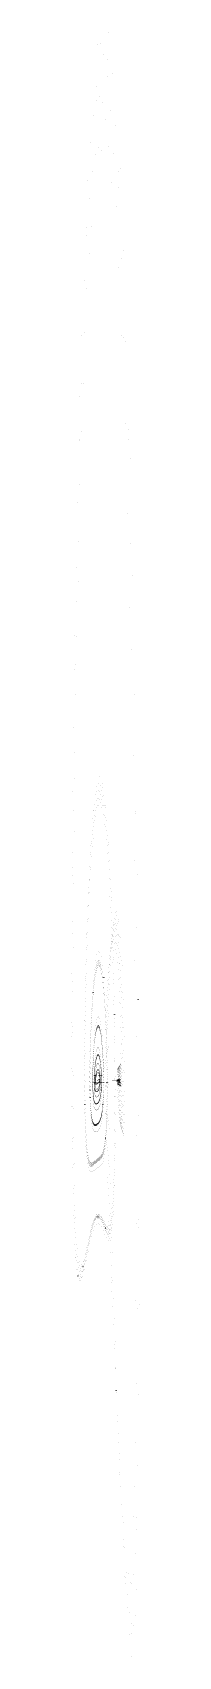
# Model space of a CAD drawing. Header units: millimetres. Extents: x -303 to 487, y -6672 to 12151.
import ezdxf

# ---------------------------------------------------------------- set-up
doc = ezdxf.new("R2010")
doc.units = ezdxf.units.MM
for name, color, linetype in [('Orb_10_28_1.00810_1000', 10, 'Continuous'), ('Orb_10_28_1.00891_1000', 1, 'Continuous'), ('Orb_10_28_1.00892_1000', 2, 'Continuous'), ('Orb_10_28_1.00893_1000', 3, 'Continuous'), ('Orb_10_28_1.00894_1000', 4, 'Continuous'), ('Orb_10_28_1.00895_1000', 5, 'Continuous'), ('Orb_10_28_1.00896_1000', 6, 'Continuous'), ('Orb_10_28_1.00897_1000', 7, 'Continuous'), ('Orb_10_28_1.00898_1000', 8, 'Continuous'), ('Orb_10_28_1.00899_1000', 9, 'Continuous')]:
    doc.layers.add(name, color=color, linetype=linetype)

msp = doc.modelspace()

# ---------------------------------------------------------------- linework, layer by layer
at = {"layer": 'Orb_10_28_1.00810_1000'}
for centre in [(110, 11838, -442), (-17, 11528, -219), (241, 10543, 1004), (-127, 9892, 1170), (357, 7549, 3828), (-210, 7433, 2887), (-264, 4765, 4258), (-18, 3407, 1028), (20, 3522, 966), (59, 3452, 1048), (-53, 3130, 1205), (97, 3188, 1279), (440, 3118, 6836), (-83, 2726, 1449), (132, 2737, 1628), (-291, 2377, 4999), (-108, 2237, 1708), (162, 2126, 2036), (-128, 1711, 1940), (167, 1699, -2118), (185, 1795, -1815), (205, 1820, -1455), (224, 1758, -1050), (150, 1545, -2363), (243, 1603, -619), (-23, 1399, 965), (-8, 1470, 934), (9, 1502, 926), (25, 1491, 945), (42, 1436, 992), (58, 1337, 1063), (136, 1349, -2553), (185, 1401, 2428), (260, 1359, -190), (-141, 1189, 2115), (-51, 1160, 1073), (-38, 1293, 1013), (72, 1196, 1154), (-62, 1007, 1136), (85, 1020, 1255), (124, 1120, -2693), (274, 1041, 201), (-72, 841, 1197), (96, 816, 1358), (115, 865, -2789), (-149, 704, 2220), (-79, 669, 1249), (-31, 589, 744), (-25, 639, 728), (-17, 680, 714), (-10, 712, 705), (-2, 733, 701), (6, 741, 703), (14, 737, 711), (23, 721, 727), (31, 691, 749), (38, 649, 776), (45, 595, 807), (105, 594, 1452), (108, 586, -2844), (200, 634, 2728), (285, 680, 518), (-298, 516, 5142), (-85, 500, 1289), (-47, 407, 797), (-42, 471, 780), (-37, 533, 762), (-5, 378, 471), (-1, 385, 471), (3, 389, 473), (8, 389, 477), (12, 385, 483), (16, 377, 490), (52, 531, 841), (57, 458, 876), (62, 379, 910), (-153, 277, 2256), (-89, 337, 1316), (-57, 208, 833), (-54, 274, 824), (-51, 340, 812), (-34, 190, 509), (-32, 217, 504), (-29, 244, 499), (-27, 269, 493), (-24, 293, 488), (-20, 315, 483), (-17, 335, 478), (-13, 352, 475), (-9, 367, 472), (-6, 193, 274), (-4, 198, 274), (-2, 201, 275), (1, 204, 276), (3, 205, 278), (5, 205, 280), (7, 205, 282), (10, 202, 285), (12, 199, 289), (14, 195, 293), (16, 189, 298), (20, 365, 500), (24, 349, 511), (28, 329, 523), (32, 306, 536), (35, 280, 549), (38, 251, 563), (41, 220, 576), (66, 295, 940), (69, 209, 967), (106, 278, -2862), (111, 364, 1529), (292, 316, 736), (-92, 48, 1326), (-91, 185, 1328), (-60, 85, 840), (-60, 29, 837), (-58, 145, 838), (-42, 11, 515), (-41, 58, 519), (-41, 34, 517), (-40, 83, 519), (-39, 109, 518), (-38, 136, 515), (-36, 163, 512), (-30, 27, 289), (-30, 18, 288), (-30, 9, 287), (-30, 0, 285), (-29, 47, 290), (-29, 37, 289), (-28, 57, 290), (-26, 78, 289), (-27, 67, 289), (-26, 88, 288), (-25, 99, 287), (-23, 109, 286), (-22, 120, 285), (-22, 16, 125), (-22, 13, 125), (-22, 10, 125), (-22, 8, 124), (-22, 5, 124), (-22, 3, 123), (-22, 0, 123), (-21, 130, 283), (-21, 24, 126), (-21, 21, 126), (-21, 19, 126), (-20, 34, 126), (-20, 31, 126), (-20, 27, 126), (-19, 140, 282), (-19, 40, 126), (-19, 37, 126), (-18, 149, 280), (-18, 46, 125), (-18, 43, 126), (-17, 53, 125), (-17, 50, 125), (-16, 158, 279), (-16, 56, 125), (-15, 62, 124), (-15, 59, 124), (-14, 167, 277), (-14, 65, 123), (-13, 68, 123), (-12, 175, 276), (-11, 74, 122), (-12, 71, 123), (-11, 77, 122), (-10, 182, 275), (-10, 79, 122), (-9, 82, 122), (-8, 188, 275), (-8, 84, 121), (-7, 87, 121), (-6, 89, 121), (-5, 91, 121), (-4, 92, 121), (-3, 94, 122), (-2, 95, 122), (-1, 96, 122), (0, 97, 123), (1, 98, 124), (1, 3, 1), (1, 2, 1), (1, 2, 1), (1, 2, 1), (1, 2, 1), (1, 2, 1), (1, 2, 1), (1, 2, 1), (1, 2, 1), (1, 2, 1), (1, 2, 1), (1, 2, 1), (1, 2, 1), (1, 2, 1), (1, 2, 1), (1, 2, 1), (1, 2, 1), (1, 2, 1), (1, 2, 1), (1, 2, 1), (1, 2, 1), (1, 1, 1), (1, 1, 1), (1, 1, 1), (1, 1, 1), (1, 1, 1), (1, 1, 1), (1, 1, 1), (1, 1, 1), (1, 1, 1), (1, 1, 1), (1, 1, 1), (1, 1, 1), (1, 1, 1), (2, 99, 124), (2, 5, 2), (2, 5, 2), (2, 5, 2), (2, 5, 2), (2, 4, 2), (2, 4, 2), (2, 4, 2), (2, 4, 2), (2, 4, 2), (2, 4, 2), (2, 4, 2), (2, 4, 2), (2, 4, 1), (2, 4, 1), (2, 4, 1), (2, 3, 1), (2, 3, 1), (2, 3, 1), (2, 3, 1), (2, 3, 1), (2, 3, 1), (2, 3, 1), (2, 3, 1), (2, 3, 1), (2, 3, 1), (2, 3, 1), (2, 3, 1), (2, 3, 1), (2, 3, 1), (4, 99, 125), (3, 7, 2), (3, 7, 2), (3, 7, 2), (3, 6, 2), (3, 6, 2), (3, 6, 2), (3, 6, 2), (3, 6, 2), (3, 6, 2), (3, 6, 2), (3, 6, 2), (3, 6, 2), (3, 5, 2), (3, 5, 2), (3, 5, 2), (3, 5, 2), (3, 5, 2), (2, 5, 2), (4, 9, 3), (4, 9, 3), (4, 8, 3), (4, 8, 3), (4, 8, 3), (4, 8, 3), (4, 8, 3), (4, 8, 3), (4, 8, 2), (4, 7, 2), (4, 7, 2), (4, 7, 2), (4, 7, 2), (4, 7, 2), (5, 99, 126), (5, 11, 4), (5, 10, 4), (5, 10, 3), (5, 10, 3), (5, 10, 3), (5, 10, 3), (5, 10, 3), (5, 9, 3), (5, 9, 3), (5, 9, 3), (5, 9, 3), (6, 99, 127), (6, 12, 4), (6, 12, 4), (6, 12, 4), (6, 12, 4), (6, 11, 4), (6, 11, 4), (6, 11, 4), (6, 11, 4), (6, 11, 4), (7, 98, 129), (7, 14, 5), (7, 13, 5), (7, 13, 5), (7, 13, 5), (7, 13, 5), (7, 13, 5), (7, 12, 5), (7, 12, 5), (8, 98, 130), (8, 15, 7), (8, 15, 7), (8, 15, 6), (8, 14, 6), (8, 14, 6), (8, 14, 6), (8, 14, 6), (7, 14, 6), (9, 97, 132), (9, 16, 8), (9, 16, 8), (9, 16, 8), (9, 16, 7), (9, 16, 7), (9, 15, 7), (9, 15, 7), (10, 95, 133), (10, 17, 9), (10, 17, 9), (10, 17, 9), (10, 17, 9), (10, 17, 8), (10, 16, 8), (11, 94, 135), (11, 18, 11), (11, 18, 11), (11, 18, 10), (11, 18, 10), (11, 18, 10), (11, 17, 10), (12, 92, 137), (12, 19, 13), (12, 19, 12), (12, 19, 12), (12, 18, 12), (12, 18, 12), (12, 18, 11), (13, 90, 139), (13, 19, 15), (13, 19, 14), (13, 19, 14), (13, 19, 14), (13, 19, 13), (13, 19, 13), (14, 88, 141), (14, 20, 17), (14, 20, 17), (14, 20, 16), (14, 20, 16), (14, 19, 16), (14, 19, 15), (15, 86, 143), (15, 20, 19), (15, 20, 19), (15, 20, 18), (15, 20, 18), (15, 20, 18), (16, 83, 145), (16, 19, 21), (16, 20, 20), (16, 20, 20), (16, 20, 20), (16, 19, 22), (16, 19, 21), (17, 81, 147), (17, 77, 149), (17, 19, 25), (17, 19, 24), (17, 19, 24), (17, 19, 23), (17, 19, 23), (17, 19, 22), (18, 183, 302), (18, 74, 152), (18, 19, 25), (18, 18, 28), (18, 18, 27), (18, 18, 27), (18, 18, 26), (18, 18, 26), (18, 17, 28), (19, 71, 154), (19, 17, 30), (19, 17, 30), (19, 17, 29), (19, 17, 29), (19, 16, 32), (19, 16, 31), (19, 16, 31), (19, 15, 32), (20, 175, 308), (20, 67, 156), (20, 64, 159), (20, 15, 34), (20, 15, 33), (20, 15, 33), (20, 14, 35), (20, 14, 35), (20, 14, 34), (20, 13, 36), (20, 13, 36), (20, 12, 37), (20, 12, 37), (20, 12, 37), (21, 60, 161), (21, 11, 39), (21, 11, 38), (21, 11, 38), (21, 10, 40), (21, 10, 39), (21, 9, 41), (21, 9, 40), (21, 8, 42), (21, 8, 41), (21, 8, 41), (21, 7, 43), (21, 7, 42), (21, 6, 43), (21, 6, 43), (21, 5, 44), (21, 5, 44), (21, 5, 44), (21, 4, 45), (21, 4, 45), (21, 3, 46), (21, 3, 45), (21, 2, 46), (21, 2, 46), (21, 1, 47), (21, 1, 47), (21, 0, 47), (21, 0, 47), (22, 166, 313), (22, 56, 163), (22, 51, 165), (23, 47, 167), (23, 43, 169), (24, 157, 319), (24, 39, 171), (24, 34, 173), (24, 30, 175), (25, 146, 325), (25, 25, 177), (25, 21, 178), (25, 16, 180), (25, 12, 181), (25, 7, 182), (25, 3, 184), (27, 135, 330), (28, 123, 336), (30, 110, 342), (31, 97, 347), (32, 84, 352), (33, 70, 357), (33, 56, 361), (34, 42, 365), (34, 28, 369), (34, 15, 372), (34, 1, 374), (43, 187, 589), (45, 153, 601), (47, 118, 612), (48, 83, 621), (48, 48, 629), (49, 13, 634), (71, 122, 988), (73, 38, 1003), (115, 137, 1582), (215, 0, 29), (216, 0, 28), (217, 1, 28), (217, 0, 28), (218, 1, 28), (218, 1, 27), (219, 1, 27), (220, 0, 27), (220, 0, 27), (231, 1, 35), (232, 5, 32), (232, 3, 34), (233, 10, 28), (233, 7, 30), (234, 12, 24), (235, 14, 17), (235, 13, 21), (236, 14, 13), (236, 12, 10), (237, 9, 8), (238, 5, 6), (245, 93, -219), (246, 136, -194), (246, 32, -226), (247, 160, -158), (248, 169, -116), (249, 163, -70), (250, 146, -25), (251, 122, 15), (251, 93, 49), (251, 32, 93), (251, 5, 102), (252, 62, 75), (-153, -81, 2231), (-92, -74, 1311), (-90, -180, 1287), (-60, -22, 832), (-59, -70, 823), (-58, -112, 811), (-57, -150, 798), (-55, -183, 783), (-42, -11, 512), (-41, -31, 508), (-41, -50, 503), (-40, -68, 498), (-39, -84, 491), (-39, -98, 485), (-37, -111, 478), (-36, -123, 470), (-35, -134, 463), (-33, -143, 455), (-32, -151, 448), (-30, -8, 284), (-30, -16, 282), (-30, -23, 279), (-30, -30, 277), (-30, -158, 440), (-29, -37, 274), (-29, -43, 272), (-28, -48, 269), (-28, -54, 266), (-28, -164, 433), (-27, -58, 263), (-27, -63, 259), (-27, -170, 425), (-26, -67, 256), (-25, -71, 253), (-25, -74, 250), (-25, -174, 419), (-24, -77, 246), (-23, -2, 122), (-23, -4, 121), (-23, -6, 120), (-23, -80, 243), (-23, -178, 412), (-23, -8, 120), (-22, -10, 119), (-22, -12, 118), (-22, -14, 117), (-22, -15, 116), (-22, -17, 115), (-22, -18, 114), (-22, -20, 113), (-22, -21, 112), (-22, -83, 240), (-21, -22, 111), (-21, -24, 109), (-21, -25, 108), (-21, -26, 107), (-21, -27, 106), (-21, -85, 236), (-21, -181, 406), (-20, -28, 105), (-20, -28, 104), (-20, -29, 103), (-20, -30, 101), (-20, -87, 233), (-19, -30, 100), (-19, -31, 99), (-19, -32, 98), (-19, -89, 230), (-19, -90, 227), (-19, -184, 400), (-18, -32, 97), (-18, -33, 96), (-18, -33, 94), (-18, -91, 224), (-17, -33, 93), (-17, -34, 92), (-17, -34, 91), (-17, -92, 221), (-17, -185, 394), (-16, -34, 90), (-16, -34, 89), (-16, -34, 88), (-16, -93, 219), (-15, -35, 87), (-15, -35, 86), (-15, -35, 85), (-15, -94, 216), (-15, -187, 389), (-14, -35, 84), (-14, -35, 83), (-14, -35, 82), (-14, -95, 214), (-13, -35, 81), (-13, -35, 80), (-13, -35, 79), (-13, -95, 211), (-13, -188, 385), (-12, -35, 77), (-12, -35, 78), (-12, -35, 77), (-12, -95, 209), (-11, -34, 76), (-11, -34, 75), (-11, -34, 74), (-11, -96, 207), (-11, -188, 380), (-10, -34, 73), (-10, -34, 73), (-10, -34, 72), (-10, -96, 205), (-9, -34, 71), (-9, -33, 71), (-9, -33, 70), (-9, -188, 377), (-8, -33, 69), (-8, -33, 69), (-8, -33, 68), (-8, -96, 203), (-7, -32, 67), (-7, -32, 67), (-7, -32, 66), (-7, -96, 201), (-7, -188, 373), (-6, -31, 65), (-6, -31, 65), (-6, -32, 66), (-6, -95, 199), (-5, -31, 64), (-5, -31, 64), (-5, -31, 63), (-5, -95, 198), (-5, -187, 371), (-4, -30, 63), (-4, -30, 62), (-4, -30, 62), (-4, -95, 196), (-3, -29, 61), (-3, -29, 61), (-3, -30, 61), (-3, -94, 195), (-2, -29, 60), (-2, -29, 60), (-2, -29, 59), (-2, -94, 194), (-2, -186, 368), (-1, -28, 59), (-1, -28, 59), (-1, -28, 58), (-1, -93, 192), (0, -27, 58), (0, -27, 58), (0, -27, 57), (0, -28, 58), (0, -92, 191), (0, -184, 366), (1, -26, 56), (1, -27, 57), (1, -27, 57), (1, -91, 190), (2, -26, 56), (2, -26, 56), (2, -26, 56), (2, -90, 190), (2, -183, 365), (2, -25, 56), (3, -25, 55), (3, -25, 55), (3, -25, 55), (3, -90, 189), (4, -24, 55), (4, -24, 54), (5, -24, 54), (4, -25, 55), (4, -88, 188), (4, -181, 363), (5, -23, 54), (5, -24, 54), (5, -24, 54), (5, -87, 188), (6, -23, 54), (6, -23, 54), (6, -23, 53), (6, -23, 53), (6, -86, 187), (6, -178, 363), (7, -22, 53), (7, -22, 53), (7, -22, 53), (7, -22, 53), (7, -85, 187), (8, -21, 53), (8, -21, 53), (8, -22, 53), (8, -84, 187), (8, -175, 362), (9, -20, 52), (9, -21, 53), (9, -21, 53), (9, -21, 53), (9, -82, 187), (9, -172, 362), (10, -20, 52), (10, -20, 52), (10, -20, 52), (10, -20, 52), (10, -79, 187), (10, -81, 187), (11, -18, 52), (11, -19, 52), (11, -19, 52), (11, -19, 52), (11, -19, 52), (11, -78, 187), (11, -169, 363), (12, -18, 52), (12, -18, 52), (12, -18, 52), (12, -18, 52), (12, -76, 187), (13, -17, 52), (13, -17, 52), (13, -17, 52), (13, -17, 52), (13, -74, 187), (13, -165, 363), (14, -15, 52), (14, -16, 52), (14, -16, 52), (14, -16, 52), (14, -16, 52), (14, -72, 187), (15, -14, 52), (15, -14, 52), (15, -15, 52), (15, -15, 52), (15, -15, 52), (15, -70, 187), (15, -161, 364), (16, -13, 52), (16, -13, 52), (16, -13, 51), (16, -13, 51), (16, -14, 52), (16, -66, 188), (15, -68, 187), (17, -11, 51), (17, -11, 51), (17, -11, 51), (17, -12, 51), (17, -12, 51), (17, -12, 51), (17, -63, 188), (17, -156, 365), (18, -9, 51), (18, -9, 51), (18, -9, 51), (18, -10, 51), (18, -10, 51), (18, -10, 51), (18, -58, 188), (18, -61, 188), (19, -5, 50), (19, -6, 50), (19, -6, 50), (19, -7, 50), (19, -7, 50), (19, -7, 50), (19, -8, 51), (19, -8, 51), (19, -56, 188), (19, -151, 366), (20, -1, 48), (20, -2, 48), (20, -2, 48), (20, -3, 49), (20, -3, 49), (20, -3, 49), (20, -4, 49), (20, -4, 49), (20, -5, 50), (20, -5, 50), (20, -50, 189), (20, -53, 189), (20, -146, 368), (21, 0, 48), (21, -1, 48), (21, -47, 189), (22, -41, 189), (22, -44, 189), (22, -139, 369), (23, -30, 189), (23, -34, 189), (23, -37, 189), (23, -133, 371), (24, -18, 188), (24, -22, 188), (24, -26, 188), (25, -2, 185), (25, -6, 186), (25, -10, 186), (25, -14, 187), (25, -126, 372), (26, -118, 374), (28, -110, 375), (29, -102, 376), (30, -92, 378), (31, -82, 378), (32, -72, 379), (33, -49, 379), (33, -61, 379), (34, -12, 376), (34, -25, 378), (34, -37, 379), (42, -186, 629), (44, -163, 634), (45, -138, 638), (47, -112, 640), (48, -52, 641), (48, -83, 641), (49, -20, 638), (72, -120, 1013), (73, -43, 1011), (107, -69, -2839), (116, -77, 1607), (206, -100, 2882), (221, 0, 27), (222, -1, 27), (222, -1, 27), (223, -2, 27), (224, -3, 28), (225, -3, 29), (225, -4, 30), (226, -5, 30), (227, -5, 32), (227, -5, 33), (228, -5, 34), (229, -4, 34), (230, -1, 35), (230, -3, 35), (238, -1, 7), (239, -9, 9), (240, -17, 13), (241, -26, 20), (242, -34, 29), (243, -42, 40), (245, -48, 53), (246, -51, 66), (247, -46, -213), (247, -50, 79), (248, -44, 91), (249, -33, 100), (249, -138, -173), (250, -17, 104), (294, -12, 842), (-149, -369, 2159), (-87, -270, 1254), (-83, -345, 1216), (-53, -212, 766), (-50, -237, 749), (-48, -259, 732), (-45, -277, 714), (-42, -292, 697), (-38, -304, 681), (-35, -314, 665), (-31, -322, 651), (-28, -328, 637), (-24, -332, 625), (-21, -335, 614), (-17, -337, 605), (-13, -338, 597), (-10, -338, 590), (-6, -336, 585), (-2, -334, 581), (2, -331, 579), (5, -327, 578), (9, -322, 578), (12, -316, 579), (16, -310, 582), (19, -302, 585), (22, -293, 589), (26, -282, 594), (29, -271, 600), (32, -257, 606), (35, -242, 612), (37, -225, 618), (40, -207, 624), (62, -359, 967), (65, -309, 985), (68, -253, 999), (71, -190, 1008), (115, -271, 1606), (253, -241, -105), (257, -347, -6), (293, -274, 842), (-79, -407, 1174), (-74, -457, 1131), (-69, -496, 1087), (-63, -526, 1045), (-58, -549, 1005), (19, -558, 826), (25, -547, 837), (31, -532, 851), (37, -515, 868), (43, -494, 886), (48, -468, 906), (53, -437, 927), (57, -401, 948), (112, -440, 1579), (112, -472, -2766), (263, -446, 123), (270, -524, 278), (277, -563, 448), (284, -544, 616), (290, -452, 757), (-143, -591, 2055), (-51, -566, 968), (-45, -577, 934), (-39, -585, 904), (-32, -590, 878), (-26, -592, 857), (-19, -592, 840), (-13, -590, 827), (-6, -587, 819), (0, -582, 815), (6, -576, 815), (13, -568, 819), (100, -694, 1473), (106, -581, 1533), (205, -730, 2874), (-290, -781, 4867), (-135, -756, 1932), (-125, -874, 1801), (63, -932, 1194), (73, -898, 1260), (83, -849, 1331), (92, -783, 1403), (-115, -954, 1670), (-104, -1005, 1546), (-93, -1035, 1432), (-82, -1050, 1330), (-70, -1053, 1241), (-59, -1051, 1167), (-48, -1044, 1106), (-36, -1035, 1059), (-25, -1026, 1026), (-14, -1018, 1005), (-2, -1009, 997), (9, -1001, 1002), (20, -993, 1018), (31, -984, 1046), (42, -972, 1086), (52, -956, 1135), (123, -956, -2622), (196, -1216, 2724), (-273, -1596, 4361), (-31, -1688, 773), (-13, -1662, 746), (6, -1654, 752), (24, -1665, 793), (43, -1692, 869), (141, -1562, -2366), (182, -1547, 2474), (-88, -1882, 1076), (-69, -1799, 934), (-50, -1734, 834), (63, -1731, 984), (82, -1778, 1141), (103, -1821, 1341), (124, -1845, 1586), (144, -1828, 1869), (164, -1740, 2175), (473, -1695, 8391), (-251, -2050, 3772), (-109, -1979, 1265), (-227, -2258, 3188), (-153, -2188, 1820), (-131, -2084, 1511), (-202, -2311, 2658), (-177, -2273, 2201), (167, -2338, -1923), (205, -3339, -1159), (256, -4568, 138), (453, -5204, 7545), (322, -5821, 2202), (394, -6407, 4973)]:
    msp.add_circle(centre, 0.01, dxfattribs=at)
at = {"layer": 'Orb_10_28_1.00891_1000'}
for centre in [(41, 10784, -349), (160, 10413, 134), (-69, 9904, 412), (275, 8639, 1982), (-159, 8084, 1830), (-224, 5792, 3250), (370, 5485, 4629), (-264, 3504, 4249), (-22, 3067, 968), (12, 3191, 900), (48, 3164, 949), (83, 2977, 1121), (-53, 2811, 1127), (-80, 2454, 1338), (115, 2630, 1401), (144, 2142, 1746), (-103, 2028, 1561), (-281, 1548, 4704), (-121, 1571, 1761), (160, 1547, -1731), (168, 1543, 2099), (177, 1599, -1466), (194, 1592, -1162), (211, 1520, -826), (17, 1324, 807), (144, 1450, -1951), (228, 1377, -475), (430, 1393, 6909), (-26, 1209, 842), (-12, 1277, 812), (2, 1316, 800), (31, 1297, 837), (45, 1236, 886), (59, 1141, 954), (117, 1160, -2265), (130, 1317, -2128), (243, 1169, -130), (-134, 1117, 1915), (-49, 1002, 933), (-38, 1115, 884), (72, 1016, 1034), (107, 984, -2367), (-59, 874, 984), (83, 864, 1121), (98, 795, -2439), (185, 885, 2398), (255, 907, 184), (-142, 691, 2011), (-74, 596, 1076), (-68, 737, 1033), (-13, 581, 556), (-6, 602, 551), (1, 615, 550), (7, 619, 554), (14, 616, 562), (21, 603, 575), (28, 581, 593), (92, 692, 1207), (92, 595, -2485), (264, 615, 441), (-80, 457, 1110), (-39, 392, 614), (-35, 438, 601), (-30, 481, 587), (-25, 520, 575), (-19, 553, 564), (34, 551, 614), (40, 513, 639), (46, 468, 665), (51, 416, 693), (88, 383, -2507), (100, 507, 1285), (-145, 312, 2049), (-86, 196, 1145), (-83, 322, 1133), (-52, 196, 655), (-49, 244, 648), (-47, 294, 638), (-43, 343, 627), (-24, 200, 333), (-22, 215, 330), (-20, 230, 326), (-17, 243, 323), (-14, 255, 321), (-11, 266, 318), (-9, 276, 317), (-5, 284, 316), (-2, 290, 316), (1, 294, 318), (4, 296, 320), (7, 296, 323), (11, 293, 327), (14, 289, 333), (17, 282, 339), (20, 274, 347), (23, 263, 355), (26, 250, 364), (29, 235, 373), (31, 219, 383), (34, 201, 393), (55, 359, 720), (59, 298, 747), (62, 234, 771), (105, 317, 1349), (194, 227, 2593), (271, 319, 624), (-283, 65, 4696), (-87, 80, 1145), (-55, 59, 662), (-56, 19, 659), (-55, 102, 662), (-53, 148, 660), (-38, 8, 347), (-37, 51, 351), (-37, 36, 350), (-37, 21, 349), (-36, 67, 351), (-35, 83, 350), (-34, 99, 349), (-33, 116, 347), (-32, 133, 345), (-30, 150, 343), (-28, 167, 340), (-26, 183, 336), (-26, 11, 141), (-26, 7, 140), (-26, 4, 140), (-26, 1, 139), (-25, 26, 143), (-25, 22, 142), (-25, 18, 142), (-25, 14, 142), (-24, 34, 143), (-24, 30, 143), (-23, 42, 143), (-23, 38, 143), (-22, 51, 142), (-22, 47, 142), (-21, 60, 141), (-21, 56, 142), (-20, 65, 141), (-19, 69, 140), (-18, 74, 139), (-17, 82, 138), (-17, 78, 139), (-16, 87, 137), (-15, 91, 137), (-14, 95, 136), (-12, 99, 135), (-11, 102, 135), (-10, 106, 134), (-9, 109, 134), (-8, 112, 134), (-7, 115, 134), (-5, 118, 134), (-4, 120, 134), (-3, 122, 134), (-1, 124, 134), (0, 126, 135), (1, 2, 1), (1, 2, 1), (1, 2, 1), (1, 2, 1), (1, 2, 1), (1, 2, 1), (1, 2, 1), (1, 2, 1), (1, 2, 1), (1, 2, 1), (1, 2, 1), (1, 2, 1), (1, 2, 1), (1, 2, 1), (1, 2, 1), (1, 2, 1), (1, 2, 1), (1, 2, 1), (1, 2, 1), (1, 1, 1), (1, 1, 1), (1, 1, 1), (1, 1, 1), (1, 1, 1), (1, 1, 1), (1, 1, 1), (1, 1, 1), (1, 1, 1), (1, 1, 1), (1, 1, 1), (1, 1, 1), (1, 1, 1), (2, 127, 136), (2, 5, 2), (2, 5, 2), (2, 5, 2), (2, 5, 2), (2, 4, 2), (2, 4, 2), (2, 4, 2), (2, 4, 2), (2, 4, 2), (2, 4, 2), (2, 4, 2), (2, 4, 2), (2, 4, 2), (2, 4, 1), (2, 4, 1), (2, 3, 1), (2, 3, 1), (2, 3, 1), (2, 3, 1), (2, 3, 1), (2, 3, 1), (2, 3, 1), (2, 3, 1), (2, 3, 1), (2, 3, 1), (2, 3, 1), (2, 3, 1), (2, 3, 1), (2, 3, 1), (3, 127, 137), (3, 7, 2), (3, 7, 2), (3, 7, 2), (3, 6, 2), (3, 6, 2), (3, 6, 2), (3, 6, 2), (3, 6, 2), (3, 6, 2), (3, 6, 2), (3, 6, 2), (3, 5, 2), (3, 5, 2), (3, 5, 2), (3, 5, 2), (3, 5, 2), (3, 5, 2), (4, 128, 138), (4, 9, 3), (4, 9, 3), (4, 8, 3), (4, 8, 3), (4, 8, 3), (4, 8, 3), (4, 8, 3), (4, 8, 3), (4, 7, 2), (4, 7, 2), (4, 7, 2), (4, 7, 2), (4, 7, 2), (6, 11, 4), (5, 10, 4), (5, 10, 4), (5, 10, 3), (5, 10, 3), (5, 10, 3), (5, 9, 3), (5, 9, 3), (5, 9, 3), (5, 9, 3), (5, 9, 3), (6, 128, 140), (7, 12, 5), (6, 12, 4), (6, 12, 4), (6, 12, 4), (6, 11, 4), (6, 11, 4), (6, 11, 4), (6, 11, 4), (6, 11, 4), (7, 127, 141), (7, 14, 5), (7, 13, 5), (7, 13, 5), (7, 13, 5), (7, 13, 5), (7, 13, 5), (7, 12, 5), (8, 15, 7), (8, 15, 6), (8, 14, 6), (8, 14, 6), (8, 14, 6), (8, 14, 6), (7, 14, 6), (9, 126, 143), (9, 16, 8), (9, 16, 8), (9, 16, 8), (9, 16, 7), (9, 15, 7), (9, 15, 7), (9, 15, 7), (10, 125, 145), (10, 17, 9), (10, 17, 9), (10, 17, 9), (10, 17, 9), (10, 17, 8), (10, 16, 8), (11, 124, 147), (11, 18, 11), (11, 18, 11), (11, 18, 10), (11, 18, 10), (11, 18, 10), (11, 17, 10), (12, 19, 13), (12, 19, 12), (12, 19, 12), (12, 19, 12), (12, 18, 11), (13, 122, 150), (13, 20, 15), (13, 19, 14), (13, 19, 14), (13, 19, 14), (13, 19, 13), (13, 19, 13), (14, 119, 152), (14, 20, 17), (14, 20, 16), (14, 20, 16), (14, 20, 15), (14, 20, 15), (15, 117, 155), (15, 20, 19), (15, 20, 18), (15, 20, 18), (15, 20, 17), (15, 20, 17), (16, 20, 22), (16, 20, 21), (16, 20, 21), (16, 20, 20), (16, 20, 20), (16, 20, 19), (17, 114, 158), (17, 20, 24), (17, 20, 23), (17, 20, 23), (17, 20, 22), (17, 19, 24), (18, 110, 161), (18, 19, 27), (18, 19, 26), (18, 19, 26), (18, 19, 25), (18, 19, 25), (18, 18, 27), (19, 106, 164), (19, 18, 29), (19, 18, 29), (19, 18, 28), (19, 18, 28), (19, 17, 31), (19, 17, 30), (20, 102, 167), (20, 17, 32), (20, 17, 31), (20, 16, 33), (20, 16, 33), (20, 16, 32), (20, 15, 35), (20, 15, 34), (20, 15, 34), (21, 98, 171), (21, 14, 36), (21, 14, 36), (21, 14, 35), (21, 13, 38), (21, 13, 37), (21, 11, 39), (21, 12, 39), (21, 12, 38), (21, 11, 40), (21, 11, 40), (21, 10, 41), (22, 93, 174), (22, 10, 41), (22, 9, 42), (22, 9, 42), (22, 8, 43), (22, 8, 42), (22, 7, 44), (22, 7, 43), (22, 6, 45), (22, 6, 44), (22, 5, 45), (22, 5, 45), (22, 4, 46), (22, 4, 46), (22, 3, 47), (22, 3, 47), (22, 2, 48), (22, 2, 47), (22, 1, 48), (22, 1, 48), (22, 0, 49), (23, 88, 177), (24, 83, 181), (25, 77, 184), (26, 71, 187), (27, 65, 190), (27, 59, 193), (28, 53, 196), (28, 47, 199), (29, 40, 202), (29, 34, 204), (29, 27, 207), (30, 21, 209), (30, 14, 211), (30, 8, 212), (30, 2, 214), (36, 181, 403), (38, 161, 412), (39, 140, 421), (41, 117, 430), (42, 95, 438), (43, 72, 445), (44, 49, 451), (44, 27, 456), (44, 5, 460), (65, 168, 792), (66, 103, 808), (67, 39, 821), (86, 154, -2507), (108, 129, 1394), (210, 0, 29), (211, 0, 28), (211, 0, 28), (211, 0, 28), (212, 0, 28), (212, 0, 28), (213, 0, 27), (221, 1, 34), (222, 4, 31), (222, 2, 33), (223, 10, 25), (223, 8, 28), (223, 6, 30), (224, 11, 22), (224, 11, 19), (225, 11, 16), (225, 10, 14), (225, 8, 12), (226, 5, 11), (226, 0, 10), (230, 107, -166), (230, 70, -183), (230, 20, -187), (231, 130, -140), (232, 141, -107), (233, 141, -72), (234, 131, -36), (235, 115, -2), (236, 94, 28), (236, 70, 53), (236, 2, 90), (237, 46, 71), (237, 23, 84), (274, 47, 724), (-145, -10, 2036), (-87, -24, 1136), (-86, -116, 1119), (-56, -19, 654), (-55, -53, 647), (-54, -84, 638), (-53, -112, 628), (-52, -136, 616), (-50, -158, 604), (-48, -177, 591), (-38, -5, 345), (-38, -17, 342), (-37, -29, 339), (-37, -39, 335), (-36, -49, 331), (-36, -58, 327), (-35, -67, 323), (-34, -74, 318), (-34, -81, 313), (-33, -87, 308), (-32, -93, 303), (-31, -98, 298), (-30, -102, 293), (-29, -106, 288), (-27, -110, 283), (-26, -2, 138), (-26, -5, 137), (-26, -8, 136), (-26, -11, 135), (-26, -13, 134), (-26, -16, 132), (-26, -113, 278), (-25, -18, 131), (-25, -20, 130), (-25, -22, 128), (-25, -24, 127), (-25, -26, 126), (-25, -115, 273), (-24, -27, 124), (-24, -29, 123), (-24, -30, 121), (-24, -117, 268), (-23, -31, 120), (-23, -33, 118), (-23, -34, 116), (-23, -35, 115), (-23, -119, 264), (-22, -36, 113), (-22, -36, 112), (-21, -37, 110), (-21, -38, 109), (-21, -38, 107), (-21, -121, 259), (-20, -39, 106), (-20, -39, 104), (-20, -40, 103), (-20, -122, 255), (-19, -40, 101), (-19, -40, 100), (-19, -123, 251), (-18, -41, 98), (-18, -41, 97), (-17, -41, 96), (-17, -41, 94), (-17, -41, 93), (-17, -124, 247), (-16, -41, 92), (-16, -41, 91), (-16, -124, 244), (-15, -41, 89), (-15, -41, 88), (-15, -41, 87), (-15, -125, 240), (-14, -41, 86), (-14, -41, 85), (-13, -41, 84), (-13, -41, 82), (-13, -125, 237), (-12, -40, 81), (-12, -40, 80), (-12, -40, 79), (-12, -125, 234), (-11, -40, 78), (-11, -40, 78), (-10, -39, 77), (-10, -39, 76), (-10, -124, 231), (-9, -38, 74), (-9, -38, 73), (-10, -39, 75), (-9, -124, 228), (-8, -38, 73), (-8, -38, 72), (-8, -124, 226), (-7, -37, 71), (-7, -37, 70), (-7, -37, 70), (-6, -37, 69), (-6, -36, 68), (-6, -36, 68), (-6, -123, 224), (-5, -35, 67), (-5, -36, 67), (-5, -122, 222), (-4, -34, 65), (-4, -35, 66), (-4, -35, 65), (-4, -122, 220), (-3, -34, 64), (-3, -34, 64), (-3, -34, 63), (-2, -33, 63), (-2, -33, 63), (-2, -121, 218), (-1, -32, 62), (-1, -32, 61), (-1, -33, 62), (-1, -120, 217), (0, -31, 60), (0, -32, 61), (0, -32, 61), (0, -119, 216), (1, -30, 59), (1, -31, 60), (1, -31, 60), (2, -30, 59), (2, -30, 59), (2, -30, 58), (2, -117, 215), (3, -29, 58), (3, -29, 58), (3, -29, 58), (3, -116, 214), (4, -28, 57), (4, -28, 57), (4, -29, 57), (4, -115, 213), (5, -27, 56), (5, -28, 57), (5, -28, 57), (5, -113, 212), (7, -26, 56), (6, -27, 56), (6, -27, 56), (6, -27, 56), (7, -26, 56), (7, -26, 56), (7, -26, 55), (7, -112, 212), (8, -25, 55), (8, -25, 55), (8, -25, 55), (8, -110, 212), (9, -24, 55), (9, -24, 55), (9, -24, 55), (9, -25, 55), (9, -109, 211), (10, -23, 55), (10, -23, 55), (10, -24, 55), (10, -107, 211), (11, -22, 54), (11, -22, 54), (11, -23, 55), (11, -23, 54), (11, -105, 211), (12, -21, 54), (12, -21, 54), (12, -22, 54), (12, -22, 54), (13, -20, 54), (13, -20, 54), (13, -21, 54), (13, -21, 54), (13, -103, 212), (14, -19, 54), (14, -19, 54), (14, -20, 54), (14, -20, 54), (14, -101, 212), (15, -18, 54), (15, -18, 54), (15, -18, 54), (15, -19, 54), (15, -98, 212), (16, -16, 54), (16, -17, 54), (16, -17, 54), (16, -17, 54), (16, -17, 54), (16, -96, 213), (17, -15, 54), (17, -15, 54), (17, -16, 54), (17, -16, 54), (17, -93, 213), (18, -13, 54), (18, -13, 54), (18, -13, 54), (18, -14, 54), (18, -14, 54), (18, -15, 54), (18, -91, 214), (19, -10, 53), (19, -11, 53), (19, -11, 53), (19, -12, 53), (19, -12, 53), (19, -12, 53), (19, -88, 214), (20, -7, 52), (20, -8, 52), (20, -8, 52), (20, -9, 53), (20, -9, 53), (20, -10, 53), (20, -10, 53), (20, -85, 215), (21, -3, 50), (21, -3, 50), (21, -4, 51), (21, -4, 51), (21, -6, 52), (21, -5, 51), (21, -5, 51), (21, -6, 52), (21, -6, 52), (21, -7, 52), (21, -81, 216), (22, 0, 49), (22, -1, 49), (22, -1, 49), (22, -2, 50), (22, -2, 50), (22, -78, 216), (23, -74, 217), (25, -67, 218), (24, -71, 217), (25, -63, 218), (26, -58, 219), (27, -49, 219), (27, -54, 219), (28, -39, 219), (28, -44, 219), (29, -23, 218), (29, -28, 219), (29, -34, 219), (30, -5, 215), (30, -11, 216), (30, -17, 217), (33, -178, 448), (35, -167, 452), (36, -155, 455), (38, -141, 458), (40, -127, 461), (41, -111, 464), (42, -94, 465), (43, -76, 466), (44, -17, 463), (44, -37, 465), (44, -57, 466), (65, -187, 825), (66, -136, 831), (67, -82, 832), (68, -23, 829), (87, -98, -2483), (109, -49, 1417), (169, -1, 29), (170, -1, 29), (170, -1, 29), (170, -1, 29), (171, -1, 29), (171, -1, 29), (172, -1, 29), (172, -1, 29), (172, -1, 29), (173, -1, 29), (173, -1, 29), (173, -1, 29), (174, -1, 29), (174, -1, 29), (175, -1, 29), (175, -1, 29), (175, -1, 29), (176, -1, 29), (176, -1, 29), (177, -1, 29), (177, -1, 29), (177, -1, 29), (178, -1, 29), (178, -1, 29), (179, -1, 29), (179, -1, 29), (179, -1, 29), (180, -1, 29), (180, -1, 29), (181, -1, 29), (181, -1, 29), (181, -1, 29), (182, -1, 29), (182, -1, 29), (183, -1, 29), (183, -1, 29), (183, -1, 29), (184, -1, 29), (184, -1, 29), (185, -1, 29), (185, -1, 29), (186, -1, 29), (186, -1, 29), (186, -1, 29), (187, -1, 29), (187, -1, 29), (188, -1, 29), (188, -1, 29), (188, -1, 29), (189, -1, 29), (189, -1, 29), (190, -1, 29), (190, -1, 29), (191, -1, 29), (191, -1, 29), (191, -1, 29), (192, -1, 29), (192, -1, 29), (193, -1, 29), (193, -1, 29), (194, -1, 29), (194, -1, 29), (194, -1, 29), (195, -1, 29), (195, -1, 29), (196, -1, 29), (196, -1, 29), (197, -1, 29), (197, -1, 29), (197, -1, 29), (198, -1, 29), (198, -1, 29), (199, -1, 29), (199, -1, 29), (200, -1, 29), (200, -1, 29), (201, -1, 29), (201, -1, 29), (201, -1, 29), (202, -1, 29), (202, -1, 29), (203, -1, 29), (203, -1, 29), (204, -1, 29), (204, -1, 29), (205, -1, 29), (205, -1, 29), (206, -1, 29), (206, -1, 29), (206, -1, 29), (207, -1, 29), (207, -1, 29), (208, -1, 29), (208, -1, 29), (209, 0, 29), (209, 0, 29), (210, 0, 29), (213, 0, 27), (214, -1, 27), (214, -1, 27), (215, -1, 27), (215, -2, 28), (216, -2, 28), (216, -3, 29), (217, -3, 29), (217, -4, 30), (218, -4, 31), (218, -4, 32), (219, -4, 32), (219, -4, 33), (220, -2, 34), (220, -3, 34), (221, -1, 34), (227, -5, 12), (227, -11, 14), (228, -18, 19), (229, -25, 25), (230, -31, 33), (231, -37, 42), (231, -42, -175), (232, -41, 52), (233, -42, 62), (233, -116, -144), (234, -36, 82), (233, -41, 73), (235, -28, 88), (236, -15, 92), (274, -178, 742), (-143, -273, 1981), (-84, -195, 1094), (-81, -262, 1064), (-77, -318, 1031), (-74, -364, 995), (-46, -194, 577), (-44, -208, 564), (-42, -220, 550), (-39, -230, 537), (-37, -239, 524), (-34, -246, 512), (-31, -251, 500), (-29, -255, 489), (-26, -259, 479), (-23, -261, 469), (-20, -262, 461), (-17, -263, 453), (-14, -263, 446), (-11, -263, 440), (-9, -262, 435), (-6, -260, 431), (-3, -258, 428), (0, -256, 425), (3, -254, 423), (6, -250, 422), (8, -247, 422), (11, -243, 423), (14, -238, 424), (16, -233, 425), (19, -228, 428), (21, -221, 430), (24, -214, 433), (26, -207, 437), (28, -198, 440), (31, -189, 444), (49, -367, 763), (53, -340, 778), (57, -309, 793), (60, -273, 806), (62, -232, 817), (106, -356, 1403), (109, -212, 1420), (196, -372, 2658), (236, -197, -92), (240, -281, -18), (244, -362, 80), (271, -342, 693), (-138, -481, 1896), (-69, -401, 959), (-65, -430, 923), (-60, -453, 887), (-55, -471, 854), (-49, -483, 822), (-44, -492, 793), (-39, -498, 768), (-33, -502, 745), (-28, -503, 725), (-22, -503, 708), (-17, -501, 695), (-11, -499, 685), (-6, -496, 678), (0, -491, 674), (5, -486, 673), (11, -480, 674), (16, -472, 678), (21, -464, 685), (26, -453, 694), (31, -441, 705), (36, -427, 718), (41, -410, 732), (45, -390, 747), (92, -383, -2429), (102, -479, 1369), (249, -430, 198), (255, -474, 330), (261, -483, 467), (267, -442, 594), (-131, -639, 1792), (82, -726, 1211), (90, -663, 1269), (96, -581, 1323), (100, -718, -2336), (-123, -754, 1680), (-114, -835, 1565), (-104, -889, 1454), (-94, -923, 1349), (-84, -941, 1254), (-43, -936, 985), (-32, -928, 946), (-22, -919, 918), (-12, -910, 901), (-2, -902, 893), (8, -894, 896), (18, -887, 908), (27, -878, 929), (37, -868, 959), (47, -854, 997), (56, -835, 1043), (65, -810, 1095), (74, -774, 1152), (191, -866, 2593), (-273, -955, 4381), (-74, -948, 1170), (-63, -948, 1097), (-53, -944, 1035), (113, -1125, -2182), (181, -1234, 2424), (167, -1479, 2191), (-256, -1589, 3907), (-65, -1678, 905), (-47, -1620, 816), (-29, -1579, 760), (-12, -1553, 734), (5, -1544, 738), (22, -1550, 771), (40, -1569, 835), (57, -1599, 931), (76, -1635, 1062), (94, -1669, 1230), (113, -1690, 1434), (131, -1633, -1933), (132, -1680, 1670), (151, -1619, 1929), (-102, -1835, 1199), (-83, -1751, 1031), (-235, -1940, 3383), (-144, -2018, 1685), (-123, -1927, 1414), (-212, -2097, 2873), (-189, -2131, 2413), (-166, -2093, 2016), (157, -2279, -1529), (445, -2542, 7614), (191, -3098, -866), (237, -4090, 209), (416, -5053, 6406), (295, -5114, 1869), (359, -5708, 4115)]:
    msp.add_circle(centre, 0.01, dxfattribs=at)
at = {"layer": 'Orb_10_28_1.00892_1000'}
for centre in [(7, 10815, -272), (127, 10827, -187), (-99, 9590, 780), (247, 9428, 1338), (-183, 7532, 2296), (351, 6572, 3927), (-241, 5145, 3649), (35, 3222, 914), (-34, 3016, 1017), (0, 3192, 910), (71, 3091, 1045), (-273, 2889, 4497), (-64, 2715, 1203), (105, 2796, 1294), (423, 2557, 6507), (-90, 2323, 1426), (136, 2349, 1627), (-111, 1876, 1647), (161, 1776, 1990), (156, 1539, -1892), (173, 1619, -1637), (190, 1642, -1337), (208, 1598, -999), (-127, 1411, 1835), (10, 1334, 802), (25, 1322, 822), (140, 1416, -2100), (225, 1481, -637), (-32, 1178, 861), (-18, 1259, 825), (-4, 1312, 804), (39, 1276, 863), (54, 1195, 924), (127, 1260, -2263), (241, 1291, -271), (-286, 1040, 4798), (-138, 959, 1969), (-54, 952, 959), (-44, 1074, 907), (67, 1081, 1001), (115, 1080, -2387), (181, 1123, 2320), (255, 1037, 72), (-63, 818, 1010), (79, 939, 1087), (89, 773, 1175), (105, 883, -2475), (-71, 677, 1058), (-16, 570, 561), (-10, 595, 554), (-3, 612, 551), (4, 621, 552), (11, 622, 558), (17, 614, 569), (24, 597, 584), (31, 571, 604), (97, 591, 1258), (98, 671, -2533), (266, 741, 366), (-144, 544, 2044), (-82, 396, 1126), (-77, 535, 1097), (-38, 415, 610), (-33, 460, 596), (-28, 502, 583), (-22, 539, 571), (37, 537, 627), (43, 495, 653), (48, 446, 680), (53, 391, 708), (93, 444, -2564), (103, 400, 1329), (193, 448, 2559), (273, 429, 586), (-85, 264, 1144), (-51, 218, 654), (-48, 268, 646), (-45, 318, 635), (-42, 367, 623), (-26, 190, 336), (-24, 206, 332), (-21, 221, 329), (-19, 236, 326), (-16, 249, 323), (-13, 261, 320), (-10, 271, 318), (-7, 280, 317), (-4, 287, 317), (-1, 293, 317), (2, 296, 319), (5, 297, 321), (9, 296, 325), (12, 293, 330), (15, 288, 336), (18, 281, 343), (21, 271, 350), (24, 259, 359), (27, 246, 368), (30, 230, 378), (32, 213, 387), (35, 194, 397), (57, 332, 735), (61, 268, 761), (64, 203, 784), (91, 199, -2569), (108, 209, 1383), (-147, 182, 2062), (-87, 141, 1151), (-87, 30, 1147), (-56, 37, 663), (-55, 78, 664), (-54, 123, 663), (-53, 170, 660), (-38, 12, 349), (-37, 56, 352), (-37, 41, 351), (-37, 26, 350), (-36, 72, 352), (-35, 89, 351), (-34, 106, 349), (-33, 122, 347), (-31, 140, 345), (-30, 157, 342), (-28, 174, 339), (-26, 11, 141), (-26, 8, 141), (-26, 4, 140), (-26, 1, 139), (-25, 27, 143), (-25, 23, 143), (-25, 19, 142), (-25, 15, 142), (-24, 35, 143), (-24, 31, 143), (-23, 43, 143), (-23, 39, 143), (-22, 52, 142), (-22, 48, 143), (-21, 57, 142), (-20, 66, 141), (-20, 61, 141), (-19, 70, 140), (-18, 75, 140), (-17, 79, 139), (-16, 84, 138), (-15, 88, 137), (-14, 92, 137), (-13, 96, 136), (-12, 100, 136), (-11, 104, 135), (-10, 107, 134), (-9, 110, 134), (-7, 114, 134), (-6, 116, 134), (-5, 119, 134), (-4, 121, 134), (-2, 123, 134), (-1, 125, 135), (1, 126, 135), (1, 2, 1), (1, 2, 1), (1, 2, 1), (1, 2, 1), (1, 2, 1), (1, 2, 1), (1, 2, 1), (1, 2, 1), (1, 2, 1), (1, 2, 1), (1, 2, 1), (1, 2, 1), (1, 2, 1), (1, 2, 1), (1, 2, 1), (1, 2, 1), (1, 2, 1), (1, 2, 1), (1, 2, 1), (1, 1, 1), (1, 1, 1), (1, 1, 1), (1, 1, 1), (1, 1, 1), (1, 1, 1), (1, 1, 1), (1, 1, 1), (1, 1, 1), (1, 1, 1), (1, 1, 1), (1, 1, 1), (1, 1, 1), (2, 127, 136), (2, 5, 2), (2, 5, 2), (2, 5, 2), (2, 5, 2), (2, 4, 2), (2, 4, 2), (2, 4, 2), (2, 4, 2), (2, 4, 2), (2, 4, 2), (2, 4, 2), (2, 4, 2), (2, 4, 2), (2, 4, 2), (2, 4, 1), (2, 3, 1), (2, 3, 1), (2, 3, 1), (2, 3, 1), (2, 3, 1), (2, 3, 1), (2, 3, 1), (2, 3, 1), (2, 3, 1), (2, 3, 1), (2, 3, 1), (2, 3, 1), (2, 3, 1), (2, 3, 1), (3, 128, 137), (3, 7, 2), (3, 7, 2), (3, 7, 2), (3, 6, 2), (3, 6, 2), (3, 6, 2), (3, 6, 2), (3, 6, 2), (3, 6, 2), (3, 6, 2), (3, 6, 2), (3, 5, 2), (3, 5, 2), (3, 5, 2), (3, 5, 2), (3, 5, 2), (3, 5, 2), (4, 9, 3), (4, 9, 3), (4, 8, 3), (4, 8, 3), (4, 8, 3), (4, 8, 3), (4, 8, 3), (4, 8, 3), (4, 7, 2), (4, 7, 2), (4, 7, 2), (4, 7, 2), (4, 7, 2), (5, 128, 139), (6, 11, 4), (5, 10, 4), (5, 10, 4), (5, 10, 3), (5, 10, 3), (5, 10, 3), (5, 9, 3), (5, 9, 3), (5, 9, 3), (5, 9, 3), (5, 9, 3), (6, 128, 140), (6, 12, 4), (6, 12, 4), (6, 12, 4), (6, 11, 4), (6, 11, 4), (6, 11, 4), (6, 11, 4), (6, 11, 4), (7, 14, 5), (7, 13, 5), (7, 13, 5), (7, 13, 5), (7, 13, 5), (7, 13, 5), (7, 12, 5), (7, 12, 5), (8, 127, 142), (8, 15, 7), (8, 15, 6), (8, 14, 6), (8, 14, 6), (8, 14, 6), (8, 14, 6), (7, 14, 6), (9, 127, 144), (9, 16, 8), (9, 16, 8), (9, 16, 8), (9, 16, 7), (9, 15, 7), (9, 15, 7), (9, 15, 7), (10, 125, 146), (10, 17, 9), (10, 17, 9), (10, 17, 9), (10, 17, 9), (10, 17, 8), (10, 16, 8), (11, 18, 11), (11, 18, 11), (11, 18, 10), (11, 18, 10), (11, 18, 10), (11, 17, 10), (12, 124, 148), (12, 19, 13), (12, 19, 12), (12, 19, 12), (12, 19, 12), (12, 18, 11), (13, 122, 151), (13, 20, 15), (13, 20, 14), (13, 19, 14), (13, 19, 14), (13, 19, 13), (13, 19, 13), (14, 119, 153), (14, 20, 17), (14, 20, 16), (14, 20, 16), (14, 20, 15), (14, 20, 15), (15, 20, 19), (15, 20, 18), (15, 20, 18), (15, 20, 17), (15, 20, 17), (16, 116, 156), (16, 20, 22), (16, 20, 21), (16, 20, 21), (16, 20, 20), (16, 20, 20), (16, 20, 19), (17, 113, 159), (17, 20, 24), (17, 20, 23), (17, 20, 23), (17, 20, 22), (17, 19, 24), (18, 110, 162), (18, 19, 27), (18, 19, 26), (18, 19, 26), (18, 19, 25), (18, 19, 25), (18, 18, 27), (19, 106, 165), (19, 18, 29), (19, 18, 29), (19, 18, 28), (19, 18, 28), (19, 17, 31), (19, 17, 30), (20, 101, 169), (20, 17, 32), (20, 17, 31), (20, 16, 33), (20, 16, 33), (20, 16, 32), (20, 15, 35), (20, 15, 34), (20, 15, 34), (21, 13, 37), (21, 14, 36), (21, 14, 35), (21, 13, 38), (21, 13, 37), (21, 12, 39), (21, 12, 38), (21, 11, 40), (21, 11, 40), (21, 11, 39), (21, 10, 41), (21, 97, 172), (22, 10, 41), (22, 9, 42), (22, 9, 42), (22, 8, 43), (22, 8, 43), (22, 7, 44), (22, 7, 43), (22, 6, 45), (22, 6, 44), (22, 5, 46), (22, 5, 45), (22, 4, 46), (22, 4, 46), (22, 3, 47), (22, 3, 47), (22, 2, 48), (22, 2, 47), (22, 1, 48), (22, 1, 48), (22, 0, 49), (23, 92, 175), (24, 87, 178), (24, 81, 182), (25, 76, 185), (26, 70, 188), (27, 64, 191), (27, 58, 195), (28, 51, 197), (29, 45, 200), (29, 38, 203), (29, 32, 205), (30, 25, 208), (30, 19, 210), (30, 12, 211), (30, 6, 213), (37, 174, 407), (39, 153, 417), (40, 132, 426), (42, 109, 434), (43, 86, 442), (44, 64, 449), (44, 41, 454), (45, 18, 459), (66, 137, 803), (67, 72, 818), (68, 8, 828), (110, 24, 1416), (215, 0, 29), (215, 0, 28), (215, 0, 28), (216, 0, 28), (216, 0, 28), (217, 0, 27), (217, 0, 27), (226, 3, 33), (226, 1, 34), (227, 7, 29), (227, 5, 31), (228, 12, 20), (228, 11, 24), (228, 9, 26), (229, 12, 17), (229, 11, 14), (230, 10, 12), (230, 7, 10), (230, 2, 9), (234, 70, -192), (235, 135, -147), (235, 109, -175), (235, 16, -195), (236, 146, -113), (237, 146, -75), (239, 136, -37), (240, 119, -1), (240, 96, 30), (241, 71, 56), (241, 45, 75), (241, 21, 88), (278, 134, 720), (-146, -120, 2030), (-87, -69, 1133), (-85, -155, 1112), (-56, -2, 659), (-56, -38, 652), (-55, -71, 644), (-54, -100, 634), (-53, -127, 623), (-51, -150, 611), (-49, -170, 598), (-47, -188, 585), (-38, -1, 347), (-38, -13, 344), (-37, -25, 341), (-37, -36, 337), (-37, -46, 334), (-36, -56, 329), (-36, -64, 325), (-35, -72, 320), (-34, -79, 315), (-33, -86, 310), (-32, -92, 305), (-31, -97, 300), (-30, -101, 295), (-29, -105, 290), (-28, -109, 285), (-27, -112, 280), (-26, -2, 138), (-26, -5, 137), (-26, -8, 136), (-26, -10, 135), (-26, -13, 134), (-26, -15, 133), (-25, -18, 132), (-25, -20, 130), (-25, -22, 129), (-25, -24, 128), (-25, -25, 126), (-25, -115, 275), (-24, -27, 125), (-24, -29, 123), (-24, -30, 122), (-24, -31, 120), (-24, -117, 270), (-23, -32, 118), (-23, -34, 117), (-23, -35, 115), (-23, -119, 266), (-22, -35, 114), (-22, -36, 112), (-22, -37, 111), (-22, -121, 261), (-21, -38, 109), (-21, -38, 108), (-20, -39, 106), (-20, -39, 105), (-20, -40, 103), (-20, -122, 257), (-19, -40, 102), (-19, -40, 100), (-19, -123, 253), (-18, -41, 99), (-18, -41, 97), (-18, -41, 96), (-18, -124, 249), (-17, -41, 95), (-17, -41, 93), (-16, -41, 92), (-16, -41, 91), (-16, -124, 245), (-15, -41, 90), (-15, -41, 88), (-15, -41, 87), (-15, -125, 242), (-14, -41, 86), (-14, -41, 85), (-14, -125, 238), (-13, -41, 84), (-13, -41, 83), (-12, -40, 82), (-12, -40, 81), (-12, -40, 80), (-12, -125, 235), (-11, -40, 79), (-11, -40, 78), (-11, -125, 232), (-10, -39, 77), (-10, -39, 76), (-10, -39, 75), (-10, -125, 230), (-9, -38, 73), (-9, -39, 74), (-8, -38, 71), (-8, -38, 73), (-8, -38, 72), (-8, -124, 227), (-7, -37, 70), (-7, -37, 70), (-7, -124, 225), (-6, -36, 68), (-6, -36, 68), (-6, -37, 69), (-6, -123, 223), (-5, -35, 67), (-5, -36, 67), (-4, -35, 66), (-4, -35, 66), (-4, -35, 65), (-4, -122, 221), (-3, -34, 64), (-3, -34, 64), (-3, -34, 64), (-3, -121, 219), (-2, -33, 63), (-2, -33, 63), (-1, -33, 62), (-1, -32, 62), (-1, -32, 61), (-1, -120, 218), (0, -31, 60), (0, -32, 61), (0, -32, 61), (0, -119, 216), (1, -31, 60), (1, -31, 60), (1, -31, 59), (1, -118, 215), (2, -30, 59), (2, -30, 59), (2, -30, 58), (2, -117, 214), (3, -29, 58), (3, -29, 58), (3, -29, 58), (4, -28, 57), (4, -28, 57), (4, -29, 57), (4, -116, 213), (5, -27, 57), (5, -28, 57), (5, -28, 57), (5, -114, 213), (6, -26, 56), (6, -27, 56), (6, -27, 56), (6, -27, 56), (6, -113, 212), (7, -26, 56), (7, -26, 56), (7, -26, 55), (8, -25, 55), (8, -25, 55), (8, -25, 55), (7, -111, 212), (9, -24, 55), (9, -24, 55), (9, -24, 55), (9, -25, 55), (9, -109, 212), (10, -23, 55), (10, -23, 55), (10, -24, 55), (10, -108, 212), (11, -23, 54), (11, -22, 54), (11, -23, 55), (11, -23, 55), (11, -106, 212), (12, -21, 54), (12, -21, 54), (12, -22, 54), (12, -22, 54), (12, -104, 212), (13, -20, 54), (13, -20, 54), (13, -21, 54), (13, -21, 54), (13, -102, 212), (14, -19, 54), (14, -19, 54), (14, -20, 54), (14, -20, 54), (15, -18, 54), (15, -18, 54), (15, -18, 54), (15, -19, 54), (15, -99, 213), (16, -16, 54), (16, -17, 54), (16, -17, 54), (16, -17, 54), (16, -18, 54), (16, -97, 213), (17, -15, 54), (17, -15, 54), (17, -16, 54), (17, -16, 54), (17, -94, 213), (18, -13, 54), (18, -13, 54), (18, -14, 54), (18, -14, 54), (18, -14, 54), (18, -15, 54), (18, -92, 214), (19, -10, 53), (19, -11, 53), (19, -11, 53), (19, -12, 53), (19, -12, 53), (19, -12, 53), (19, -89, 215), (20, -7, 52), (20, -8, 53), (20, -8, 52), (20, -9, 53), (20, -9, 53), (20, -10, 53), (20, -10, 53), (20, -86, 215), (21, -3, 51), (21, -3, 50), (21, -4, 51), (21, -4, 51), (21, -5, 51), (21, -5, 51), (21, -7, 52), (21, -6, 52), (21, -6, 52), (21, -7, 52), (21, -83, 216), (22, 0, 49), (22, -1, 50), (22, -1, 49), (22, -2, 50), (22, -2, 50), (22, -79, 216), (23, -76, 217), (24, -68, 218), (24, -72, 218), (25, -64, 219), (26, -55, 219), (26, -60, 219), (27, -51, 220), (28, -41, 220), (28, -46, 220), (29, -24, 219), (29, -30, 219), (29, -35, 219), (30, 0, 215), (30, -6, 216), (30, -13, 217), (30, -18, 218), (32, -183, 447), (34, -173, 451), (36, -161, 455), (37, -147, 458), (39, -133, 461), (40, -118, 464), (42, -102, 466), (43, -84, 467), (44, -25, 465), (44, -46, 467), (44, -65, 467), (45, -4, 463), (66, -163, 831), (67, -110, 834), (68, -53, 833), (92, -71, -2546), (110, -148, 1428), (172, -1, 29), (172, -1, 29), (173, -1, 29), (173, -1, 29), (173, -1, 29), (174, -1, 29), (174, -1, 29), (175, -1, 29), (175, -1, 29), (175, -1, 29), (176, -1, 29), (176, -1, 29), (177, -1, 29), (177, -1, 29), (177, -1, 29), (178, -1, 29), (178, -1, 29), (179, -1, 29), (179, -1, 29), (179, -1, 29), (180, -1, 29), (180, -1, 29), (181, -1, 29), (181, -1, 29), (181, -1, 29), (182, -1, 29), (182, -1, 29), (183, -1, 29), (183, -1, 29), (183, -1, 29), (184, -1, 29), (184, -1, 29), (185, -1, 29), (185, -1, 29), (185, -1, 29), (186, -1, 29), (186, -1, 29), (187, -1, 29), (187, -1, 29), (187, -1, 29), (188, -1, 29), (188, -1, 29), (189, -1, 29), (189, -1, 29), (190, -1, 29), (190, -1, 29), (190, -1, 29), (191, -1, 29), (191, -1, 29), (192, -1, 29), (192, -1, 29), (193, -1, 29), (193, -1, 29), (193, -1, 29), (194, -1, 29), (194, -1, 29), (195, -1, 29), (195, -1, 29), (196, -1, 29), (196, -1, 29), (196, -1, 29), (197, -1, 29), (197, -1, 29), (197, -184, 2670), (198, -1, 29), (198, -1, 29), (199, -1, 29), (199, -1, 29), (199, -1, 29), (200, -1, 29), (200, -1, 29), (201, -1, 29), (201, -1, 29), (202, -1, 29), (202, -1, 29), (203, -1, 29), (203, -1, 29), (203, -1, 29), (204, -1, 29), (204, -1, 29), (205, -1, 29), (205, -1, 29), (206, -1, 29), (206, -1, 29), (207, -1, 29), (207, -1, 29), (208, -1, 29), (208, -1, 29), (208, -1, 29), (209, -1, 29), (209, -1, 29), (210, -1, 29), (210, -1, 29), (211, -1, 29), (211, -1, 29), (212, -1, 29), (212, -1, 29), (213, 0, 29), (213, -1, 29), (214, 0, 29), (214, 0, 29), (218, 0, 27), (218, -1, 27), (219, -1, 27), (219, -1, 27), (220, -2, 28), (220, -3, 28), (221, -3, 29), (221, -4, 29), (222, -4, 30), (222, -4, 31), (223, -4, 32), (223, -4, 33), (224, -3, 34), (224, -4, 33), (225, 0, 34), (225, -2, 34), (231, -3, 10), (232, -9, 12), (232, -16, 16), (233, -23, 22), (234, -31, 30), (235, -37, 39), (236, -42, 50), (236, -51, -180), (237, -44, 61), (238, -44, 72), (238, -130, -145), (239, -39, 82), (240, -18, 94), (240, -31, 90), (241, -1, 94), (279, -119, 766), (-283, -315, 4672), (-142, -364, 1961), (-83, -229, 1085), (-80, -291, 1053), (-76, -343, 1018), (-45, -203, 571), (-43, -216, 557), (-41, -227, 544), (-38, -236, 531), (-35, -244, 518), (-33, -250, 506), (-30, -255, 495), (-27, -258, 484), (-24, -261, 474), (-21, -263, 465), (-19, -264, 457), (-16, -264, 450), (-13, -264, 443), (-10, -263, 438), (-7, -262, 433), (-4, -260, 430), (-1, -258, 427), (2, -256, 425), (4, -253, 423), (7, -249, 423), (10, -245, 423), (13, -241, 424), (15, -236, 425), (18, -231, 427), (20, -225, 430), (23, -218, 433), (25, -211, 436), (28, -203, 440), (30, -193, 444), (51, -356, 772), (55, -327, 787), (58, -293, 802), (61, -254, 814), (64, -211, 824), (108, -301, 1418), (241, -216, -87), (245, -305, -4), (277, -311, 733), (-136, -553, 1867), (-72, -385, 981), (-67, -418, 944), (-63, -444, 908), (-58, -465, 873), (-52, -480, 840), (-47, -490, 810), (-42, -498, 782), (-36, -502, 758), (-31, -505, 736), (-25, -505, 718), (-19, -505, 703), (-14, -503, 691), (-8, -500, 682), (-3, -496, 676), (2, -491, 674), (8, -485, 674), (13, -478, 677), (18, -470, 683), (24, -461, 691), (29, -450, 701), (34, -437, 713), (38, -421, 726), (43, -403, 741), (47, -381, 757), (97, -379, -2491), (99, -546, 1349), (104, -434, 1391), (249, -388, 103), (255, -456, 230), (261, -495, 372), (267, -493, 515), (273, -435, 642), (-129, -694, 1757), (86, -707, 1239), (93, -636, 1296), (105, -741, -2390), (195, -724, 2645), (-120, -796, 1642), (-111, -866, 1526), (-101, -911, 1416), (-91, -938, 1314), (-39, -938, 969), (-28, -929, 934), (-18, -920, 910), (-8, -911, 897), (2, -903, 893), (12, -896, 900), (22, -888, 916), (32, -879, 941), (41, -867, 974), (51, -852, 1016), (60, -831, 1065), (69, -801, 1120), (78, -761, 1179), (-80, -951, 1222), (-70, -955, 1142), (-59, -952, 1073), (-49, -946, 1015), (-270, -1214, 4283), (119, -1182, -2221), (186, -1139, 2505), (173, -1426, 2284), (-59, -1665, 865), (-41, -1612, 786), (-24, -1575, 740), (-7, -1554, 724), (10, -1550, 737), (28, -1561, 781), (45, -1585, 856), (64, -1619, 964), (82, -1657, 1108), (101, -1689, 1290), (139, -1682, 1757), (157, -1598, 2023), (450, -1659, 7746), (-251, -1752, 3773), (-97, -1817, 1134), (-78, -1734, 979), (120, -1704, 1508), (138, -1734, -1944), (-229, -2033, 3238), (-137, -2004, 1590), (-117, -1909, 1336), (-206, -2142, 2733), (-182, -2146, 2286), (-159, -2090, 1905), (166, -2438, -1487), (203, -3329, -734), (252, -4388, 490), (431, -4699, 6963), (313, -5409, 2352), (378, -5810, 4759)]:
    msp.add_circle(centre, 0.01, dxfattribs=at)
at = {"layer": 'Orb_10_28_1.00893_1000'}
for centre in [(93, 11137, -397), (-26, 10733, -86), (216, 10133, 748), (-128, 9178, 1212), (328, 7622, 3181), (-205, 6917, 2770), (-256, 4478, 4015), (412, 3770, 5973), (22, 3260, 896), (-13, 3174, 936), (58, 3187, 982), (-46, 2945, 1078), (94, 2947, 1195), (-75, 2603, 1286), (126, 2546, 1508), (-282, 2286, 4701), (-99, 2180, 1516), (154, 2006, 1873), (-118, 1716, 1731), (150, 1507, -2070), (167, 1619, -1831), (184, 1678, -1543), (203, 1671, -1209), (221, 1588, -840), (4, 1337, 801), (18, 1341, 812), (136, 1354, -2261), (176, 1366, 2227), (238, 1426, -456), (-132, 1247, 1903), (-37, 1141, 883), (-25, 1234, 841), (-11, 1301, 812), (33, 1309, 844), (48, 1243, 897), (61, 1142, 968), (123, 1171, -2406), (253, 1191, -83), (-49, 1027, 933), (74, 1011, 1052), (113, 966, -2512), (-142, 802, 2017), (-67, 759, 1036), (-59, 898, 986), (85, 853, 1141), (266, 898, 251), (-74, 616, 1081), (-13, 585, 558), (-7, 607, 553), (0, 621, 552), (7, 626, 555), (14, 623, 564), (21, 611, 577), (27, 589, 594), (94, 676, 1228), (105, 743, -2583), (191, 682, 2507), (275, 576, 517), (-288, 560, 4851), (-146, 401, 2069), (-80, 473, 1116), (-40, 391, 618), (-36, 438, 605), (-31, 482, 591), (-25, 522, 578), (-19, 557, 567), (34, 559, 616), (40, 521, 640), (46, 475, 667), (51, 423, 695), (99, 503, -2622), (102, 486, 1306), (-86, 207, 1153), (-84, 336, 1140), (-52, 192, 659), (-50, 242, 652), (-47, 292, 643), (-44, 342, 631), (-25, 196, 335), (-23, 212, 332), (-21, 227, 329), (-18, 241, 325), (-15, 254, 322), (-12, 266, 320), (-9, 276, 318), (-6, 284, 317), (-3, 291, 317), (0, 295, 318), (3, 298, 320), (7, 298, 323), (10, 297, 327), (13, 293, 332), (16, 287, 339), (20, 278, 346), (23, 268, 354), (26, 255, 363), (28, 241, 372), (31, 225, 382), (33, 207, 392), (56, 365, 723), (59, 303, 750), (63, 238, 775), (97, 241, -2632), (107, 291, 1368), (281, 256, 696), (-147, 58, 2067), (-87, 88, 1155), (-56, 55, 666), (-56, 14, 663), (-55, 98, 666), (-54, 144, 664), (-38, 17, 350), (-38, 3, 348), (-37, 46, 352), (-37, 31, 352), (-36, 78, 352), (-36, 62, 353), (-35, 95, 351), (-34, 112, 350), (-32, 129, 347), (-31, 146, 345), (-29, 163, 342), (-27, 180, 339), (-26, 12, 142), (-26, 9, 141), (-26, 5, 140), (-26, 2, 140), (-25, 28, 143), (-25, 24, 143), (-25, 20, 143), (-25, 16, 142), (-24, 36, 143), (-24, 32, 143), (-23, 45, 143), (-23, 40, 143), (-22, 53, 142), (-22, 49, 143), (-21, 58, 142), (-20, 67, 141), (-20, 62, 141), (-19, 72, 140), (-18, 76, 140), (-17, 80, 139), (-16, 85, 138), (-15, 89, 137), (-14, 93, 137), (-13, 97, 136), (-12, 101, 136), (-11, 105, 135), (-10, 108, 135), (-8, 111, 134), (-7, 115, 134), (-6, 117, 134), (-5, 120, 134), (-3, 122, 134), (-2, 124, 134), (-1, 126, 135), (1, 127, 136), (1, 2, 1), (1, 2, 1), (1, 2, 1), (1, 2, 1), (1, 2, 1), (1, 2, 1), (1, 2, 1), (1, 2, 1), (1, 2, 1), (1, 2, 1), (1, 2, 1), (1, 2, 1), (1, 2, 1), (1, 2, 1), (1, 2, 1), (1, 2, 1), (1, 2, 1), (1, 2, 1), (1, 2, 1), (1, 1, 1), (1, 1, 1), (1, 1, 1), (1, 1, 1), (1, 1, 1), (1, 1, 1), (1, 1, 1), (1, 1, 1), (1, 1, 1), (1, 1, 1), (1, 1, 1), (1, 1, 1), (1, 1, 1), (2, 128, 137), (2, 5, 2), (2, 5, 2), (2, 5, 2), (2, 5, 2), (2, 4, 2), (2, 4, 2), (2, 4, 2), (2, 4, 2), (2, 4, 2), (2, 4, 2), (2, 4, 2), (2, 4, 2), (2, 4, 2), (2, 4, 2), (2, 4, 1), (2, 3, 1), (2, 3, 1), (2, 3, 1), (2, 3, 1), (2, 3, 1), (2, 3, 1), (2, 3, 1), (2, 3, 1), (2, 3, 1), (2, 3, 1), (2, 3, 1), (2, 3, 1), (2, 3, 1), (2, 3, 1), (3, 7, 2), (3, 7, 2), (3, 7, 2), (3, 6, 2), (3, 6, 2), (3, 6, 2), (3, 6, 2), (3, 6, 2), (3, 6, 2), (3, 6, 2), (3, 6, 2), (3, 5, 2), (3, 5, 2), (3, 5, 2), (3, 5, 2), (3, 5, 2), (3, 5, 2), (4, 128, 138), (4, 9, 3), (4, 9, 3), (4, 8, 3), (4, 8, 3), (4, 8, 3), (4, 8, 3), (4, 8, 3), (4, 8, 3), (4, 7, 2), (4, 7, 2), (4, 7, 2), (4, 7, 2), (4, 7, 2), (5, 128, 139), (5, 10, 4), (5, 10, 4), (5, 10, 3), (5, 10, 3), (5, 10, 3), (5, 9, 3), (5, 9, 3), (5, 9, 3), (5, 9, 3), (5, 9, 3), (7, 128, 141), (6, 12, 4), (6, 12, 4), (6, 12, 4), (6, 11, 4), (6, 11, 4), (6, 11, 4), (6, 11, 4), (6, 11, 4), (6, 11, 4), (7, 14, 5), (7, 13, 5), (7, 13, 5), (7, 13, 5), (7, 13, 5), (7, 13, 5), (7, 12, 5), (7, 12, 5), (8, 128, 142), (8, 15, 7), (8, 15, 6), (8, 15, 6), (8, 14, 6), (8, 14, 6), (8, 14, 6), (7, 14, 6), (9, 127, 144), (9, 16, 8), (9, 16, 8), (9, 16, 8), (9, 16, 7), (9, 15, 7), (9, 15, 7), (9, 15, 7), (10, 17, 9), (10, 17, 9), (10, 17, 9), (10, 17, 9), (10, 17, 8), (10, 16, 8), (11, 125, 147), (11, 18, 11), (11, 18, 11), (11, 18, 10), (11, 18, 10), (11, 18, 10), (11, 17, 10), (12, 124, 149), (12, 19, 13), (12, 19, 12), (12, 19, 12), (12, 19, 12), (12, 18, 11), (13, 121, 151), (13, 20, 15), (13, 20, 14), (13, 19, 14), (13, 19, 14), (13, 19, 13), (13, 19, 13), (14, 20, 17), (14, 20, 16), (14, 20, 16), (14, 20, 15), (14, 20, 15), (15, 119, 154), (15, 20, 19), (15, 20, 18), (15, 20, 18), (15, 20, 18), (15, 20, 17), (16, 116, 157), (16, 20, 21), (16, 20, 21), (16, 20, 20), (16, 20, 20), (16, 20, 19), (17, 113, 160), (17, 19, 24), (17, 20, 23), (17, 20, 23), (17, 20, 22), (16, 20, 22), (17, 19, 24), (18, 109, 163), (18, 19, 27), (18, 19, 26), (18, 19, 26), (18, 19, 25), (18, 19, 25), (18, 18, 27), (19, 18, 30), (19, 18, 29), (19, 18, 28), (19, 18, 28), (19, 17, 31), (19, 17, 30), (20, 105, 166), (20, 16, 32), (20, 17, 31), (20, 16, 33), (20, 16, 33), (20, 16, 32), (20, 15, 35), (20, 15, 34), (20, 15, 34), (21, 101, 170), (21, 14, 36), (21, 14, 36), (21, 13, 38), (21, 13, 37), (21, 13, 37), (21, 12, 39), (21, 12, 38), (21, 11, 40), (21, 11, 40), (21, 11, 39), (22, 96, 173), (22, 10, 41), (22, 10, 41), (22, 9, 42), (22, 9, 42), (22, 8, 43), (22, 8, 43), (22, 7, 44), (22, 7, 43), (22, 6, 45), (22, 6, 44), (22, 5, 46), (22, 5, 45), (22, 4, 46), (22, 4, 46), (22, 3, 47), (22, 3, 47), (22, 2, 48), (22, 2, 47), (22, 1, 48), (22, 1, 48), (22, 0, 49), (23, 91, 176), (24, 86, 180), (25, 80, 183), (26, 74, 186), (26, 68, 189), (27, 62, 193), (28, 56, 196), (28, 50, 199), (29, 43, 201), (29, 37, 204), (29, 30, 206), (30, 24, 208), (30, 17, 210), (30, 11, 212), (30, 4, 214), (36, 188, 402), (38, 167, 412), (39, 146, 421), (41, 124, 430), (42, 101, 438), (43, 78, 446), (44, 55, 452), (44, 32, 457), (45, 9, 462), (65, 172, 796), (67, 105, 813), (68, 40, 826), (110, 101, 1411), (198, 20, 2666), (219, 0, 29), (220, 0, 28), (220, 0, 28), (221, 0, 28), (221, 0, 28), (222, 0, 27), (222, 0, 27), (230, 0, 34), (231, 5, 32), (231, 2, 33), (232, 11, 25), (232, 9, 28), (232, 7, 30), (233, 13, 18), (233, 12, 15), (233, 12, 22), (234, 11, 12), (234, 8, 10), (235, 4, 8), (239, 109, -185), (239, 65, -202), (239, 6, -202), (240, 138, -158), (241, 152, -122), (242, 153, -82), (243, 143, -42), (244, 124, -4), (245, 100, 30), (245, 73, 57), (246, 46, 78), (246, 20, 91), (-87, -18, 1146), (-86, -112, 1129), (-56, -23, 657), (-56, -57, 650), (-55, -88, 641), (-54, -116, 630), (-52, -141, 618), (-50, -163, 605), (-48, -182, 592), (-38, -9, 346), (-38, -21, 343), (-37, -33, 339), (-37, -43, 336), (-36, -53, 332), (-36, -62, 327), (-35, -70, 322), (-34, -77, 318), (-34, -84, 313), (-33, -90, 308), (-32, -95, 302), (-31, -100, 297), (-29, -105, 292), (-28, -108, 287), (-27, -112, 282), (-26, -1, 139), (-26, -4, 138), (-26, -7, 137), (-26, -10, 136), (-26, -12, 135), (-26, -15, 133), (-26, -17, 132), (-26, -114, 277), (-25, -19, 131), (-25, -21, 129), (-25, -23, 128), (-25, -25, 127), (-25, -27, 125), (-25, -117, 272), (-24, -28, 124), (-24, -30, 122), (-24, -31, 120), (-23, -32, 119), (-23, -33, 117), (-23, -34, 116), (-23, -119, 267), (-22, -35, 114), (-22, -36, 113), (-22, -37, 111), (-22, -121, 263), (-21, -38, 110), (-21, -38, 108), (-21, -39, 107), (-21, -122, 259), (-20, -39, 105), (-20, -40, 104), (-20, -123, 254), (-19, -40, 102), (-19, -41, 101), (-18, -41, 99), (-18, -41, 98), (-18, -41, 96), (-18, -124, 250), (-17, -41, 95), (-17, -41, 94), (-17, -125, 247), (-16, -41, 92), (-16, -41, 91), (-16, -41, 90), (-15, -41, 89), (-15, -41, 87), (-15, -125, 243), (-14, -41, 86), (-14, -41, 85), (-14, -125, 240), (-13, -41, 84), (-13, -41, 83), (-13, -41, 82), (-13, -125, 236), (-12, -40, 81), (-12, -40, 80), (-11, -40, 79), (-11, -40, 78), (-11, -125, 233), (-10, -40, 77), (-10, -39, 76), (-10, -39, 75), (-10, -125, 231), (-9, -38, 74), (-9, -39, 74), (-9, -125, 228), (-8, -38, 73), (-8, -38, 72), (-8, -38, 71), (-7, -37, 71), (-7, -37, 70), (-7, -124, 226), (-6, -36, 69), (-6, -36, 68), (-6, -37, 69), (-6, -124, 224), (-5, -35, 66), (-5, -36, 67), (-5, -36, 67), (-5, -123, 222), (-4, -35, 66), (-4, -35, 65), (-3, -34, 65), (-3, -34, 64), (-3, -34, 64), (-3, -122, 220), (-2, -33, 63), (-2, -33, 63), (-2, -33, 62), (-2, -121, 218), (-1, -32, 61), (-1, -33, 62), (-1, -120, 217), (0, -31, 60), (-1, -32, 61), (0, -32, 61), (1, -31, 60), (1, -31, 60), (1, -31, 59), (1, -119, 216), (2, -30, 59), (2, -30, 59), (2, -30, 59), (2, -118, 215), (3, -29, 58), (3, -29, 58), (3, -30, 58), (3, -116, 214), (4, -28, 57), (4, -28, 57), (4, -29, 58), (5, -27, 57), (6, -27, 56), (5, -28, 57), (5, -28, 57), (5, -115, 213), (6, -26, 56), (6, -27, 56), (6, -27, 56), (6, -113, 213), (7, -26, 56), (7, -26, 56), (7, -26, 56), (7, -112, 212), (8, -26, 55), (8, -25, 55), (8, -25, 55), (8, -110, 212), (9, -24, 55), (9, -24, 55), (9, -25, 55), (9, -25, 55), (10, -23, 55), (10, -24, 55), (10, -24, 55), (10, -108, 212), (11, -22, 54), (11, -23, 55), (11, -23, 55), (11, -23, 55), (11, -107, 212), (12, -21, 54), (12, -22, 54), (12, -22, 54), (12, -22, 54), (12, -105, 212), (13, -20, 54), (13, -20, 54), (13, -21, 54), (13, -21, 54), (13, -102, 212), (14, -19, 54), (14, -19, 54), (14, -20, 54), (14, -20, 54), (14, -100, 213), (15, -18, 54), (15, -18, 54), (15, -19, 54), (15, -19, 54), (15, -98, 213), (16, -16, 54), (16, -17, 54), (16, -17, 54), (16, -17, 54), (16, -18, 54), (17, -15, 54), (17, -15, 54), (17, -16, 54), (17, -16, 54), (17, -95, 214), (18, -13, 54), (18, -13, 54), (18, -14, 54), (18, -14, 54), (18, -14, 54), (18, -15, 54), (18, -93, 214), (19, -10, 53), (19, -11, 53), (19, -11, 53), (19, -12, 54), (19, -12, 53), (19, -12, 53), (19, -90, 215), (20, -7, 52), (20, -8, 53), (20, -8, 52), (20, -9, 53), (20, -9, 53), (20, -10, 53), (20, -10, 53), (20, -87, 215), (21, -3, 51), (21, -3, 50), (21, -4, 51), (21, -4, 51), (21, -5, 51), (21, -5, 51), (21, -6, 52), (21, -6, 52), (21, -7, 52), (21, -7, 52), (21, -84, 216), (22, 0, 49), (22, -1, 50), (22, -1, 49), (22, -2, 50), (22, -2, 50), (22, -77, 217), (22, -81, 217), (23, -73, 218), (24, -69, 218), (25, -65, 219), (26, -57, 220), (26, -61, 219), (27, -52, 220), (28, -42, 220), (28, -47, 220), (29, -26, 219), (29, -32, 220), (29, -37, 220), (30, -2, 215), (30, -8, 217), (30, -14, 218), (30, -20, 218), (33, -178, 451), (35, -166, 454), (37, -154, 458), (39, -140, 461), (40, -125, 464), (41, -109, 466), (42, -92, 468), (43, -73, 468), (45, -34, 467), (44, -54, 468), (45, -12, 465), (67, -138, 836), (68, -23, 834), (68, -82, 837), (97, -49, -2611), (111, -79, 1432), (175, -1, 29), (175, -1, 29), (175, -1, 29), (176, -1, 29), (176, -1, 29), (177, -1, 29), (177, -1, 29), (177, -1, 29), (178, -1, 29), (178, -1, 29), (179, -1, 29), (179, -1, 29), (179, -1, 29), (180, -1, 29), (180, -1, 29), (181, -1, 29), (181, -1, 29), (181, -1, 29), (182, -1, 29), (182, -1, 29), (183, -1, 29), (183, -1, 29), (183, -1, 29), (184, -1, 29), (184, -1, 29), (185, -1, 29), (185, -1, 29), (185, -1, 29), (186, -1, 29), (186, -1, 29), (187, -1, 29), (187, -1, 29), (187, -1, 29), (188, -1, 29), (188, -1, 29), (189, -1, 29), (189, -1, 29), (190, -1, 29), (190, -1, 29), (190, -1, 29), (191, -1, 29), (191, -1, 29), (192, -1, 29), (192, -1, 29), (192, -1, 29), (193, -1, 29), (193, -1, 29), (194, -1, 29), (194, -1, 29), (195, -1, 29), (195, -1, 29), (195, -1, 29), (196, -1, 29), (196, -1, 29), (197, -1, 29), (197, -1, 29), (198, -1, 29), (198, -1, 29), (199, -1, 29), (199, -1, 29), (199, -1, 29), (200, -1, 29), (200, -1, 29), (201, -1, 29), (201, -1, 29), (202, -1, 29), (202, -1, 29), (202, -1, 29), (203, -1, 29), (203, -1, 29), (204, -1, 29), (204, -1, 29), (205, -1, 29), (205, -1, 29), (206, -1, 29), (206, -1, 29), (207, -1, 29), (207, -1, 29), (207, -1, 29), (208, -1, 29), (208, -1, 29), (209, -1, 29), (209, -1, 29), (210, -1, 29), (210, -1, 29), (211, -1, 29), (211, -1, 29), (212, -1, 29), (212, -1, 29), (213, -1, 29), (213, -1, 29), (213, -1, 29), (214, -1, 29), (214, -1, 29), (215, -1, 29), (215, -1, 29), (216, -1, 29), (216, -1, 29), (217, -1, 29), (217, -1, 29), (218, 0, 29), (218, 0, 29), (219, 0, 29), (223, 0, 27), (223, -1, 27), (223, -1, 27), (224, -1, 27), (224, -2, 28), (225, -3, 28), (226, -3, 29), (226, -4, 30), (227, -4, 30), (227, -5, 31), (228, -4, 33), (228, -5, 32), (229, -3, 34), (229, -4, 34), (230, -1, 35), (235, -1, 9), (236, -7, 10), (237, -15, 14), (237, -23, 20), (238, -30, 28), (239, -37, 38), (240, -43, 49), (240, -68, -183), (241, -46, 61), (242, -46, 73), (243, -42, 83), (243, -153, -141), (244, -34, 92), (245, -2, 97), (245, -20, 97), (283, -30, 780), (-145, -224, 2019), (-84, -193, 1104), (-82, -262, 1074), (-78, -319, 1040), (-74, -366, 1004), (-46, -198, 579), (-44, -212, 565), (-42, -224, 551), (-39, -234, 538), (-37, -242, 525), (-34, -249, 512), (-31, -254, 501), (-28, -258, 490), (-26, -261, 479), (-23, -263, 470), (-20, -265, 461), (-17, -265, 454), (-14, -265, 447), (-11, -265, 441), (-8, -264, 436), (-5, -262, 432), (-2, -260, 429), (0, -258, 426), (3, -255, 425), (6, -252, 424), (9, -248, 424), (12, -244, 424), (14, -239, 425), (17, -234, 427), (19, -228, 430), (22, -222, 432), (24, -215, 436), (27, -207, 439), (29, -198, 443), (31, -188, 447), (50, -371, 766), (53, -344, 782), (57, -312, 797), (60, -276, 811), (63, -235, 822), (65, -189, 831), (109, -242, 1431), (246, -245, -74), (250, -338, 20), (282, -257, 775), (-141, -448, 1937), (-70, -404, 967), (-65, -434, 930), (-60, -457, 894), (-55, -475, 859), (-50, -488, 827), (-45, -497, 798), (-39, -503, 772), (-34, -506, 748), (-28, -508, 728), (-22, -508, 711), (-17, -506, 698), (-11, -504, 687), (-6, -500, 680), (0, -496, 676), (5, -490, 675), (11, -484, 676), (16, -477, 681), (21, -468, 687), (26, -458, 697), (31, -446, 708), (36, -431, 721), (41, -415, 735), (45, -395, 751), (102, -380, -2553), (102, -506, 1373), (107, -385, 1410), (198, -564, 2686), (255, -422, 139), (261, -487, 278), (268, -516, 429), (274, -496, 576), (279, -412, 699), (-282, -661, 4617), (-134, -619, 1834), (-126, -744, 1720), (82, -745, 1207), (89, -684, 1267), (96, -605, 1324), (453, -633, 7730), (-117, -833, 1602), (-107, -893, 1487), (-97, -930, 1379), (-35, -939, 955), (-24, -930, 924), (-14, -921, 904), (-4, -912, 894), (6, -905, 895), (16, -897, 905), (26, -889, 925), (36, -879, 954), (45, -866, 992), (55, -849, 1037), (64, -825, 1089), (73, -791, 1147), (111, -772, -2444), (-87, -950, 1280), (-76, -959, 1191), (-66, -960, 1115), (-55, -955, 1050), (-45, -948, 996), (191, -1028, 2579), (125, -1250, -2257), (-266, -1443, 4166), (179, -1360, 2376), (-54, -1653, 828), (-36, -1604, 759), (-18, -1572, 723), (-1, -1557, 717), (16, -1558, 740), (34, -1574, 794), (52, -1603, 880), (70, -1640, 1001), (89, -1679, 1159), (146, -1677, 1848), (164, -1568, 2120), (-91, -1799, 1073), (-72, -1719, 931), (108, -1709, 1355), (127, -1716, 1588), (146, -1851, -1947), (-246, -1892, 3629), (-131, -1988, 1500), (-110, -1891, 1261), (-223, -2109, 3089), (-199, -2175, 2593), (-176, -2152, 2161), (-153, -2081, 1798), (175, -2620, -1429), (215, -3587, -570), (445, -4188, 7459), (268, -4707, 825), (332, -5694, 2903), (397, -5825, 5437)]:
    msp.add_circle(centre, 0.01, dxfattribs=at)
at = {"layer": 'Orb_10_28_1.00894_1000'}
for centre in [(58, 11335, -488), (183, 10743, 235), (-59, 10537, 203), (-156, 8674, 1691), (302, 8613, 2420), (-226, 6253, 3235), (397, 5005, 5319), (-268, 3804, 4341), (9, 3278, 894), (46, 3263, 934), (-25, 3135, 976), (82, 3081, 1105), (-57, 2857, 1151), (116, 2731, 1391), (-85, 2475, 1375), (146, 2230, 1750), (-108, 2027, 1607), (-288, 1704, 4856), (196, 1727, -1448), (-125, 1551, 1811), (160, 1592, -2040), (170, 1611, 2121), (178, 1691, -1770), (215, 1688, -1081), (233, 1565, -686), (-3, 1334, 805), (12, 1353, 805), (27, 1337, 828), (145, 1444, -2258), (250, 1359, -286), (-31, 1203, 860), (-17, 1283, 824), (42, 1285, 873), (56, 1199, 937), (131, 1259, -2426), (-137, 1082, 1964), (-54, 977, 959), (-43, 1099, 907), (69, 1079, 1017), (119, 1047, -2550), (264, 1082, 89), (-63, 841, 1012), (81, 931, 1105), (91, 759, 1195), (111, 813, -2634), (188, 926, 2438), (276, 757, 406), (-145, 647, 2056), (-71, 698, 1061), (-17, 574, 564), (-10, 600, 557), (-4, 618, 553), (3, 628, 554), (10, 629, 560), (17, 622, 570), (24, 605, 585), (31, 579, 605), (99, 572, 1279), (-82, 411, 1133), (-77, 553, 1102), (-38, 415, 614), (-34, 461, 600), (-28, 504, 586), (-23, 542, 574), (37, 545, 628), (43, 503, 654), (49, 454, 682), (53, 398, 711), (105, 558, -2683), (105, 377, 1349), (283, 417, 640), (452, 518, 7554), (-148, 263, 2087), (-85, 276, 1152), (-52, 216, 658), (-49, 266, 650), (-46, 316, 640), (-42, 367, 627), (-24, 203, 335), (-22, 219, 331), (-20, 233, 328), (-17, 247, 325), (-14, 260, 322), (-11, 271, 320), (-8, 280, 318), (-5, 288, 318), (-2, 294, 318), (1, 298, 319), (5, 300, 322), (8, 299, 325), (11, 297, 330), (14, 292, 335), (18, 285, 342), (21, 276, 349), (24, 265, 358), (27, 251, 367), (29, 236, 377), (32, 219, 387), (34, 201, 397), (58, 338, 739), (61, 273, 765), (64, 207, 788), (102, 279, -2698), (198, 239, 2645), (-290, 113, 4863), (-88, 37, 1156), (-87, 151, 1160), (-56, 74, 668), (-56, 32, 666), (-55, 119, 668), (-53, 166, 664), (-38, 22, 351), (-38, 8, 350), (-37, 52, 353), (-37, 37, 353), (-36, 68, 353), (-35, 84, 353), (-34, 101, 351), (-33, 118, 350), (-32, 135, 347), (-30, 153, 345), (-29, 170, 342), (-27, 187, 338), (-26, 13, 142), (-26, 9, 141), (-26, 6, 141), (-26, 3, 140), (-25, 28, 143), (-25, 24, 143), (-25, 20, 143), (-25, 17, 143), (-24, 37, 143), (-24, 33, 143), (-23, 46, 143), (-23, 41, 143), (-22, 55, 142), (-22, 50, 143), (-21, 59, 142), (-20, 64, 141), (-19, 73, 140), (-19, 68, 141), (-18, 77, 140), (-17, 82, 139), (-16, 86, 138), (-15, 90, 138), (-14, 94, 137), (-13, 98, 136), (-12, 102, 136), (-11, 106, 135), (-9, 109, 135), (-8, 113, 134), (-7, 116, 134), (-6, 118, 134), (-4, 121, 134), (-3, 123, 134), (-2, 125, 135), (0, 126, 135), (1, 127, 136), (1, 2, 1), (1, 2, 1), (1, 2, 1), (1, 2, 1), (1, 2, 1), (1, 2, 1), (1, 2, 1), (1, 2, 1), (1, 2, 1), (1, 2, 1), (1, 2, 1), (1, 2, 1), (1, 2, 1), (1, 2, 1), (1, 2, 1), (1, 2, 1), (1, 2, 1), (1, 2, 1), (1, 2, 1), (1, 1, 1), (1, 1, 1), (1, 1, 1), (1, 1, 1), (1, 1, 1), (1, 1, 1), (1, 1, 1), (1, 1, 1), (1, 1, 1), (1, 1, 1), (1, 1, 1), (1, 1, 1), (1, 1, 1), (2, 5, 2), (2, 5, 2), (2, 5, 2), (2, 5, 2), (2, 4, 2), (2, 4, 2), (2, 4, 2), (2, 4, 2), (2, 4, 2), (2, 4, 2), (2, 4, 2), (2, 4, 2), (2, 4, 2), (2, 4, 2), (2, 4, 1), (2, 3, 1), (2, 3, 1), (2, 3, 1), (2, 3, 1), (2, 3, 1), (2, 3, 1), (2, 3, 1), (2, 3, 1), (2, 3, 1), (2, 3, 1), (2, 3, 1), (2, 3, 1), (2, 3, 1), (2, 3, 1), (3, 128, 137), (3, 7, 2), (3, 7, 2), (3, 7, 2), (3, 6, 2), (3, 6, 2), (3, 6, 2), (3, 6, 2), (3, 6, 2), (3, 6, 2), (3, 6, 2), (3, 6, 2), (3, 5, 2), (3, 5, 2), (3, 5, 2), (3, 5, 2), (3, 5, 2), (3, 5, 2), (4, 129, 138), (4, 9, 3), (4, 9, 3), (4, 8, 3), (4, 8, 3), (4, 8, 3), (4, 8, 3), (4, 8, 3), (4, 8, 3), (4, 7, 2), (4, 7, 2), (4, 7, 2), (4, 7, 2), (4, 7, 2), (5, 129, 140), (5, 10, 4), (5, 10, 4), (5, 10, 3), (5, 10, 3), (5, 10, 3), (5, 9, 3), (5, 9, 3), (5, 9, 3), (5, 9, 3), (5, 9, 3), (6, 12, 4), (6, 12, 4), (6, 12, 4), (6, 11, 4), (6, 11, 4), (6, 11, 4), (6, 11, 4), (6, 11, 4), (6, 11, 4), (7, 129, 141), (7, 14, 5), (7, 13, 5), (7, 13, 5), (7, 13, 5), (7, 13, 5), (7, 13, 5), (7, 12, 5), (7, 12, 5), (8, 128, 143), (8, 15, 7), (8, 15, 6), (8, 15, 6), (8, 14, 6), (8, 14, 6), (8, 14, 6), (8, 14, 6), (9, 16, 8), (9, 16, 8), (9, 16, 8), (9, 16, 7), (9, 15, 7), (9, 15, 7), (9, 15, 7), (10, 127, 145), (10, 17, 9), (10, 17, 9), (10, 17, 9), (10, 17, 9), (10, 17, 8), (10, 16, 8), (11, 125, 147), (11, 18, 11), (11, 18, 11), (11, 18, 10), (11, 18, 10), (11, 18, 10), (11, 17, 10), (12, 123, 150), (12, 19, 13), (12, 19, 12), (12, 19, 12), (12, 19, 12), (12, 18, 11), (13, 20, 15), (13, 20, 14), (13, 19, 14), (13, 19, 14), (13, 19, 13), (13, 19, 13), (14, 121, 152), (14, 20, 17), (14, 20, 16), (14, 20, 16), (14, 20, 15), (14, 20, 15), (15, 118, 155), (15, 20, 19), (15, 20, 18), (15, 20, 18), (15, 20, 18), (15, 20, 17), (16, 115, 158), (16, 20, 21), (16, 20, 21), (16, 20, 20), (16, 20, 20), (16, 20, 19), (17, 19, 24), (17, 20, 23), (17, 20, 23), (17, 20, 22), (17, 20, 22), (17, 19, 24), (18, 112, 161), (18, 19, 27), (18, 19, 26), (18, 19, 26), (18, 19, 25), (18, 19, 25), (18, 18, 27), (19, 108, 164), (19, 18, 30), (19, 18, 29), (19, 18, 28), (19, 18, 28), (19, 17, 31), (19, 17, 30), (20, 104, 167), (20, 16, 32), (20, 17, 31), (20, 16, 33), (20, 16, 33), (20, 16, 32), (21, 15, 35), (20, 15, 35), (20, 15, 34), (21, 100, 171), (21, 14, 36), (21, 14, 36), (21, 13, 38), (21, 13, 37), (21, 13, 37), (21, 12, 39), (21, 12, 38), (21, 11, 40), (21, 11, 40), (21, 11, 39), (22, 95, 174), (22, 10, 41), (22, 10, 41), (22, 9, 42), (22, 9, 42), (22, 8, 43), (22, 8, 43), (22, 7, 44), (22, 7, 44), (22, 6, 45), (22, 6, 44), (22, 5, 46), (22, 5, 45), (22, 4, 46), (22, 4, 46), (22, 3, 47), (22, 3, 47), (22, 2, 48), (22, 2, 47), (22, 1, 48), (22, 1, 48), (22, 0, 49), (23, 90, 177), (24, 84, 181), (25, 79, 184), (26, 73, 187), (27, 67, 191), (27, 61, 194), (28, 55, 197), (28, 48, 200), (29, 42, 202), (29, 35, 205), (30, 29, 207), (30, 22, 209), (30, 15, 211), (30, 9, 213), (30, 3, 215), (36, 181, 407), (38, 160, 416), (40, 138, 426), (42, 115, 434), (43, 92, 442), (44, 69, 449), (44, 46, 455), (45, 23, 460), (45, 1, 464), (66, 140, 807), (68, 74, 823), (69, 9, 833), (109, 182, 1401), (224, 0, 29), (224, 0, 28), (225, 1, 28), (225, 0, 28), (226, 1, 27), (226, 0, 27), (227, 0, 27), (235, 1, 34), (236, 6, 31), (236, 4, 33), (237, 12, 22), (237, 11, 26), (237, 9, 29), (238, 14, 15), (238, 13, 19), (238, 12, 12), (239, 10, 9), (239, 6, 7), (240, 1, 7), (243, 106, -198), (243, 56, -212), (244, 139, -171), (245, 157, -134), (246, 160, -93), (247, 150, -50), (248, 132, -9), (249, 107, 28), (250, 78, 57), (250, 49, 79), (250, 22, 94), (288, 97, 775), (-148, -60, 2064), (-87, -65, 1143), (-86, -153, 1122), (-56, -7, 662), (-56, -43, 655), (-55, -76, 647), (-54, -105, 637), (-53, -131, 625), (-51, -154, 613), (-49, -175, 600), (-38, -5, 347), (-38, -18, 345), (-38, -29, 341), (-37, -40, 338), (-37, -50, 334), (-36, -59, 329), (-35, -68, 325), (-35, -75, 320), (-34, -82, 315), (-33, -88, 310), (-32, -94, 305), (-31, -99, 300), (-30, -104, 294), (-29, -108, 289), (-28, -111, 284), (-26, -1, 139), (-26, -4, 138), (-26, -7, 137), (-26, -9, 136), (-26, -12, 135), (-26, -14, 134), (-26, -17, 133), (-26, -114, 279), (-25, -19, 131), (-25, -21, 130), (-25, -23, 128), (-25, -25, 127), (-25, -26, 126), (-25, -117, 274), (-24, -28, 124), (-24, -30, 122), (-24, -31, 121), (-24, -119, 269), (-23, -32, 119), (-23, -33, 118), (-23, -34, 116), (-23, -121, 265), (-22, -35, 115), (-22, -36, 113), (-22, -37, 112), (-21, -38, 110), (-21, -38, 109), (-21, -39, 107), (-21, -122, 260), (-20, -39, 105), (-20, -40, 104), (-20, -123, 256), (-19, -40, 102), (-19, -41, 101), (-19, -41, 100), (-19, -124, 252), (-18, -41, 98), (-18, -41, 97), (-17, -41, 95), (-17, -41, 94), (-17, -125, 248), (-16, -42, 93), (-16, -42, 91), (-16, -42, 90), (-16, -125, 244), (-15, -41, 89), (-15, -41, 88), (-15, -126, 241), (-14, -41, 87), (-14, -41, 85), (-14, -41, 84), (-13, -41, 83), (-13, -41, 82), (-13, -126, 238), (-12, -40, 80), (-12, -41, 81), (-12, -126, 235), (-11, -40, 79), (-11, -40, 78), (-11, -40, 77), (-10, -39, 76), (-10, -39, 76), (-10, -126, 232), (-8, -38, 73), (-9, -39, 75), (-9, -39, 74), (-9, -125, 229), (-8, -38, 72), (-8, -38, 72), (-8, -125, 227), (-7, -37, 71), (-7, -37, 70), (-7, -37, 69), (-6, -36, 68), (-6, -37, 69), (-6, -124, 225), (-5, -35, 66), (-5, -36, 67), (-5, -36, 67), (-5, -123, 223), (-4, -35, 66), (-4, -35, 65), (-4, -123, 221), (-3, -34, 65), (-3, -34, 64), (-3, -34, 64), (-2, -33, 63), (-2, -33, 62), (-2, -34, 63), (-2, -122, 219), (-1, -32, 62), (-1, -32, 61), (-1, -33, 62), (-1, -121, 218), (0, -32, 61), (0, -32, 60), (0, -120, 216), (1, -31, 60), (1, -31, 60), (1, -31, 59), (2, -30, 59), (2, -30, 59), (2, -30, 59), (2, -118, 215), (3, -29, 58), (3, -29, 58), (3, -30, 58), (3, -117, 214), (4, -28, 57), (4, -29, 58), (4, -29, 57), (4, -116, 214), (5, -27, 56), (5, -28, 57), (5, -28, 57), (5, -28, 57), (6, -27, 56), (6, -27, 56), (6, -27, 56), (6, -114, 213), (7, -26, 56), (7, -26, 56), (7, -26, 56), (7, -113, 213), (8, -25, 55), (8, -25, 55), (8, -25, 55), (8, -26, 55), (8, -111, 212), (9, -24, 55), (9, -24, 55), (9, -25, 55), (9, -109, 212), (10, -23, 55), (10, -23, 55), (10, -24, 55), (10, -24, 55), (11, -22, 54), (11, -23, 55), (11, -23, 55), (11, -107, 212), (12, -21, 54), (12, -22, 54), (12, -22, 54), (12, -22, 54), (12, -106, 212), (13, -20, 54), (13, -21, 54), (13, -21, 54), (13, -21, 54), (13, -103, 213), (14, -19, 54), (14, -19, 54), (14, -20, 54), (14, -20, 54), (14, -101, 213), (15, -18, 54), (15, -18, 54), (15, -19, 54), (15, -19, 54), (15, -99, 213), (16, -16, 54), (16, -17, 54), (16, -17, 54), (16, -17, 54), (16, -18, 54), (16, -96, 214), (17, -15, 54), (17, -15, 54), (17, -15, 54), (17, -16, 54), (17, -16, 54), (17, -94, 214), (18, -13, 54), (18, -13, 54), (18, -14, 54), (18, -14, 54), (18, -14, 54), (18, -91, 215), (19, -11, 53), (19, -11, 53), (19, -11, 53), (19, -12, 53), (19, -12, 53), (19, -13, 54), (19, -88, 215), (20, -8, 53), (20, -8, 52), (20, -8, 52), (20, -9, 53), (20, -9, 53), (20, -10, 53), (20, -10, 53), (20, -85, 216), (21, -3, 51), (21, -3, 50), (21, -4, 51), (21, -4, 51), (21, -5, 51), (21, -5, 51), (21, -6, 52), (21, -6, 52), (21, -7, 52), (21, -7, 52), (21, -82, 217), (22, 0, 49), (22, -1, 50), (22, -1, 49), (22, -2, 50), (22, -2, 50), (22, -78, 217), (23, -75, 218), (24, -71, 219), (25, -67, 219), (26, -58, 220), (26, -63, 220), (27, -49, 220), (27, -54, 220), (28, -44, 220), (29, -28, 220), (29, -33, 220), (29, -39, 220), (30, -4, 216), (30, -10, 217), (30, -16, 218), (30, -22, 219), (33, -183, 450), (34, -172, 454), (36, -159, 458), (38, -146, 461), (40, -131, 464), (41, -116, 466), (42, -99, 468), (43, -81, 469), (44, -42, 469), (44, -62, 470), (45, -21, 467), (66, -164, 836), (68, -53, 839), (68, -111, 840), (102, -32, -2678), (111, -5, 1432), (111, -177, 1440), (177, -1, 29), (178, -1, 29), (178, -1, 29), (179, -1, 29), (179, -1, 29), (179, -1, 29), (180, -1, 29), (180, -1, 29), (181, -1, 29), (181, -1, 29), (181, -1, 29), (182, -1, 29), (182, -1, 29), (183, -1, 29), (183, -1, 29), (183, -1, 29), (184, -1, 29), (184, -1, 29), (185, -1, 29), (185, -1, 29), (185, -1, 29), (186, -1, 29), (186, -1, 29), (187, -1, 29), (187, -1, 29), (188, -1, 29), (188, -1, 29), (188, -1, 29), (189, -1, 29), (189, -1, 29), (190, -1, 29), (190, -1, 29), (190, -1, 29), (191, -1, 29), (191, -1, 29), (192, -1, 29), (192, -1, 29), (193, -1, 29), (193, -1, 29), (193, -1, 29), (194, -1, 29), (194, -1, 29), (195, -1, 29), (195, -1, 29), (196, -1, 29), (196, -1, 29), (196, -1, 29), (197, -1, 29), (197, -1, 29), (198, -1, 29), (198, -1, 29), (199, -1, 29), (199, -1, 29), (199, -1, 29), (200, -1, 29), (200, -1, 29), (201, -1, 29), (201, -1, 29), (202, -1, 29), (202, -1, 29), (202, -1, 29), (203, -1, 29), (203, -1, 29), (204, -1, 29), (204, -1, 29), (205, -1, 29), (205, -1, 29), (206, -1, 29), (206, -1, 29), (207, -1, 29), (207, -1, 29), (207, -1, 29), (208, -1, 29), (208, -1, 29), (209, -1, 29), (209, -1, 29), (210, -1, 29), (210, -1, 29), (211, -1, 29), (211, -1, 29), (212, -1, 29), (212, -1, 29), (212, -1, 29), (213, -1, 29), (213, -1, 29), (214, -1, 29), (214, -1, 29), (215, -1, 29), (215, -1, 29), (216, -1, 29), (216, -1, 29), (217, -1, 29), (217, -1, 29), (218, -1, 29), (218, -1, 29), (219, -1, 29), (219, -1, 29), (220, -1, 29), (220, -1, 29), (221, -1, 29), (221, -1, 29), (223, 0, 29), (222, -1, 29), (222, -1, 29), (223, 0, 29), (223, 0, 29), (227, 0, 27), (228, -1, 27), (228, -1, 27), (229, -2, 27), (229, -2, 28), (230, -3, 28), (230, -4, 29), (231, -4, 30), (231, -5, 31), (232, -5, 32), (233, -4, 34), (233, -5, 33), (234, -2, 35), (234, -3, 35), (235, -1, 35), (240, -6, 9), (241, -14, 12), (242, -22, 18), (243, -30, 26), (244, -11, -208), (244, -38, 36), (245, -44, 48), (245, -92, -182), (246, -48, 61), (247, -49, 74), (248, -45, 85), (248, -185, -131), (249, -22, 100), (249, -36, 95), (250, -2, 100), (288, -171, 810), (-144, -321, 2001), (-84, -228, 1094), (-80, -292, 1062), (-77, -345, 1026), (-47, -192, 586), (-45, -207, 572), (-43, -220, 558), (-40, -231, 545), (-38, -240, 531), (-35, -247, 519), (-32, -253, 507), (-30, -257, 495), (-27, -261, 484), (-24, -263, 475), (-21, -265, 466), (-18, -266, 458), (-15, -266, 450), (-12, -266, 444), (-9, -265, 439), (-7, -264, 434), (-4, -262, 431), (-1, -260, 428), (2, -257, 426), (5, -254, 425), (8, -251, 424), (10, -247, 425), (13, -242, 426), (16, -237, 427), (18, -232, 429), (21, -225, 432), (24, -219, 435), (26, -211, 439), (28, -203, 442), (30, -193, 446), (52, -360, 776), (55, -330, 792), (59, -296, 806), (62, -257, 819), (64, -213, 829), (108, -330, 1427), (251, -283, -51), (285, -368, 761), (-139, -525, 1909), (-73, -387, 989), (-68, -422, 952), (-63, -448, 915), (-58, -469, 879), (-53, -484, 846), (-48, -495, 815), (-42, -503, 787), (-37, -507, 761), (-31, -510, 739), (-25, -510, 721), (-20, -509, 705), (-14, -507, 693), (-9, -504, 684), (-3, -500, 679), (2, -495, 676), (8, -490, 676), (13, -483, 679), (19, -475, 685), (24, -465, 693), (29, -454, 703), (34, -441, 715), (39, -426, 729), (43, -407, 744), (48, -385, 760), (105, -462, 1395), (107, -389, -2617), (200, -384, 2714), (256, -379, 56), (262, -463, 189), (268, -519, 342), (275, -533, 501), (281, -487, 649), (-132, -679, 1799), (85, -727, 1236), (93, -659, 1296), (99, -571, 1350), (-123, -790, 1681), (-114, -866, 1562), (-104, -916, 1448), (-31, -940, 941), (-20, -931, 915), (-10, -922, 899), (0, -914, 894), (10, -906, 898), (20, -898, 913), (30, -890, 937), (40, -879, 969), (49, -865, 1011), (59, -845, 1060), (68, -817, 1115), (77, -779, 1174), (116, -811, -2497), (195, -898, 2645), (-280, -973, 4534), (-94, -946, 1342), (-83, -961, 1246), (-73, -966, 1162), (-62, -964, 1089), (-51, -958, 1028), (-41, -949, 979), (185, -1278, 2466), (131, -1330, -2290), (-262, -1644, 4033), (-48, -1642, 794), (-30, -1598, 736), (-13, -1571, 709), (4, -1561, 712), (22, -1568, 746), (40, -1589, 811), (58, -1622, 909), (76, -1662, 1043), (153, -1666, 1944), (170, -1527, 2219), (-104, -1871, 1189), (-85, -1780, 1016), (-66, -1703, 886), (95, -1701, 1216), (115, -1727, 1427), (134, -1723, 1673), (-240, -2009, 3477), (-146, -2068, 1694), (-125, -1970, 1413), (154, -1986, -1940), (-217, -2168, 2939), (-193, -2198, 2455), (-169, -2152, 2040), (185, -2825, -1351), (456, -3505, 7858), (229, -3873, -366), (285, -5046, 1223), (416, -5725, 6132), (352, -5951, 3525)]:
    msp.add_circle(centre, 0.01, dxfattribs=at)
at = {"layer": 'Orb_10_28_1.00895_1000'}
for centre in [(22, 11412, -451), (148, 11248, -175), (-92, 10226, 584), (273, 9530, 1675), (-182, 8087, 2200), (378, 6233, 4569), (-244, 5551, 3678), (-4, 3273, 909), (33, 3319, 901), (-279, 3133, 4620), (-38, 3075, 1032), (69, 3197, 1027), (105, 2902, 1279), (-68, 2750, 1233), (-94, 2334, 1468), (137, 2446, 1624), (-115, 1865, 1697), (164, 1855, 2005), (188, 1755, -1709), (207, 1767, -1353), (226, 1694, -956), (446, 1773, 7209), (153, 1529, -2257), (170, 1671, -2011), (244, 1532, -537), (-131, 1382, 1886), (-9, 1324, 812), (5, 1358, 803), (20, 1358, 816), (35, 1322, 851), (138, 1343, -2448), (-292, 1150, 4963), (-37, 1167, 882), (-23, 1259, 840), (50, 1250, 908), (64, 1143, 983), (184, 1177, 2353), (261, 1284, -126), (-48, 1053, 933), (76, 1005, 1069), (126, 1124, -2590), (274, 968, 245), (-141, 917, 2018), (-67, 781, 1039), (-59, 922, 987), (87, 842, 1161), (117, 879, -2688), (-75, 635, 1085), (-14, 590, 561), (-7, 612, 555), (0, 627, 554), (7, 633, 557), (14, 630, 565), (21, 618, 578), (27, 597, 595), (34, 567, 617), (96, 658, 1249), (110, 609, -2745), (285, 617, 541), (-147, 496, 2087), (-80, 490, 1122), (-41, 391, 623), (-36, 439, 609), (-31, 484, 595), (-26, 525, 582), (-20, 560, 570), (40, 529, 642), (46, 483, 669), (51, 430, 698), (103, 464, 1327), (196, 474, 2607), (-87, 217, 1162), (-84, 350, 1148), (-53, 189, 664), (-51, 239, 657), (-48, 290, 647), (-45, 341, 636), (-26, 193, 338), (-24, 209, 334), (-21, 225, 331), (-19, 239, 327), (-16, 253, 324), (-13, 265, 322), (-10, 275, 320), (-7, 284, 319), (-4, 292, 318), (-1, 297, 319), (2, 300, 320), (6, 301, 323), (9, 300, 327), (12, 297, 332), (16, 291, 338), (19, 283, 345), (22, 273, 353), (25, 261, 362), (28, 247, 371), (30, 231, 381), (33, 213, 391), (35, 194, 401), (56, 372, 726), (60, 309, 754), (63, 243, 779), (107, 312, -2766), (108, 266, 1388), (291, 266, 739), (-149, 131, 2096), (-88, 96, 1164), (-57, 10, 666), (-56, 94, 670), (-56, 50, 669), (-55, 141, 668), (-38, 27, 353), (-38, 13, 351), (-37, 57, 354), (-37, 42, 354), (-36, 74, 354), (-35, 90, 353), (-34, 107, 352), (-33, 125, 350), (-31, 142, 347), (-30, 159, 344), (-28, 176, 341), (-26, 14, 142), (-26, 10, 142), (-26, 7, 141), (-26, 3, 140), (-26, 0, 140), (-25, 25, 143), (-25, 21, 143), (-25, 17, 143), (-24, 38, 144), (-24, 34, 144), (-24, 29, 144), (-23, 47, 143), (-23, 42, 144), (-22, 51, 143), (-21, 60, 142), (-21, 56, 143), (-20, 65, 142), (-19, 74, 140), (-19, 69, 141), (-18, 78, 140), (-17, 83, 139), (-16, 87, 138), (-15, 91, 138), (-14, 96, 137), (-13, 100, 136), (-12, 103, 136), (-10, 107, 135), (-9, 110, 135), (-8, 114, 134), (-7, 117, 134), (-5, 119, 134), (-4, 122, 134), (-3, 124, 134), (-1, 126, 135), (0, 127, 136), (1, 2, 1), (1, 2, 1), (1, 2, 1), (1, 2, 1), (1, 2, 1), (1, 2, 1), (1, 2, 1), (1, 2, 1), (1, 2, 1), (1, 2, 1), (1, 2, 1), (1, 2, 1), (1, 2, 1), (1, 2, 1), (1, 2, 1), (1, 2, 1), (1, 2, 1), (1, 2, 1), (1, 2, 1), (1, 1, 1), (1, 1, 1), (1, 1, 1), (1, 1, 1), (1, 1, 1), (1, 1, 1), (1, 1, 1), (1, 1, 1), (1, 1, 1), (1, 1, 1), (1, 1, 1), (1, 1, 1), (1, 1, 1), (2, 128, 136), (2, 5, 2), (2, 5, 2), (2, 5, 2), (2, 5, 2), (2, 4, 2), (2, 4, 2), (2, 4, 2), (2, 4, 2), (2, 4, 2), (2, 4, 2), (2, 4, 2), (2, 4, 2), (2, 4, 2), (2, 4, 2), (2, 4, 1), (2, 3, 1), (2, 3, 1), (2, 3, 1), (2, 3, 1), (2, 3, 1), (2, 3, 1), (2, 3, 1), (2, 3, 1), (2, 3, 1), (2, 3, 1), (2, 3, 1), (2, 3, 1), (2, 3, 1), (2, 3, 1), (3, 129, 137), (3, 7, 2), (3, 7, 2), (3, 7, 2), (3, 6, 2), (3, 6, 2), (3, 6, 2), (3, 6, 2), (3, 6, 2), (3, 6, 2), (3, 6, 2), (3, 6, 2), (3, 5, 2), (3, 5, 2), (3, 5, 2), (3, 5, 2), (3, 5, 2), (3, 5, 2), (4, 129, 139), (4, 9, 3), (4, 9, 3), (4, 8, 3), (4, 8, 3), (4, 8, 3), (4, 8, 3), (4, 8, 3), (4, 8, 3), (4, 7, 2), (4, 7, 2), (4, 7, 2), (4, 7, 2), (4, 7, 2), (5, 10, 4), (5, 10, 4), (5, 10, 3), (5, 10, 3), (5, 10, 3), (5, 10, 3), (5, 9, 3), (5, 9, 3), (5, 9, 3), (5, 9, 3), (6, 129, 140), (6, 12, 4), (6, 12, 4), (6, 12, 4), (6, 11, 4), (6, 11, 4), (6, 11, 4), (6, 11, 4), (6, 11, 4), (6, 11, 4), (7, 129, 142), (7, 14, 5), (7, 13, 5), (7, 13, 5), (7, 13, 5), (7, 13, 5), (7, 13, 5), (7, 12, 5), (7, 12, 5), (8, 15, 7), (8, 15, 6), (8, 15, 6), (8, 14, 6), (8, 14, 6), (8, 14, 6), (8, 14, 6), (9, 128, 144), (9, 16, 8), (9, 16, 8), (9, 16, 8), (9, 16, 7), (9, 15, 7), (9, 15, 7), (9, 15, 7), (10, 127, 146), (10, 17, 9), (10, 17, 9), (10, 17, 9), (10, 17, 9), (10, 17, 8), (10, 16, 8), (11, 125, 148), (11, 18, 11), (11, 18, 11), (11, 18, 10), (11, 18, 10), (11, 18, 10), (11, 18, 10), (12, 19, 13), (12, 19, 12), (12, 19, 12), (12, 19, 12), (12, 18, 11), (13, 123, 151), (13, 20, 14), (13, 19, 14), (13, 19, 14), (13, 19, 13), (13, 19, 13), (14, 121, 153), (14, 20, 17), (14, 20, 16), (14, 20, 16), (14, 20, 16), (14, 20, 15), (14, 20, 15), (15, 118, 156), (15, 20, 19), (15, 20, 18), (15, 20, 18), (15, 20, 18), (15, 20, 17), (16, 20, 21), (16, 20, 21), (16, 20, 20), (16, 20, 20), (16, 20, 19), (17, 115, 159), (17, 19, 24), (17, 20, 23), (17, 20, 23), (17, 20, 22), (17, 20, 22), (17, 19, 24), (18, 111, 162), (18, 19, 27), (18, 19, 26), (18, 19, 26), (18, 19, 25), (18, 19, 25), (18, 18, 27), (19, 108, 165), (19, 18, 30), (19, 18, 29), (19, 18, 29), (19, 18, 28), (19, 17, 31), (19, 17, 30), (20, 103, 168), (20, 17, 31), (20, 16, 33), (20, 16, 33), (20, 16, 32), (20, 16, 32), (20, 15, 35), (20, 15, 34), (21, 99, 172), (21, 15, 35), (21, 14, 36), (21, 14, 36), (21, 13, 38), (21, 13, 37), (21, 13, 37), (21, 12, 39), (21, 12, 38), (21, 11, 40), (21, 11, 39), (21, 10, 40), (22, 94, 175), (22, 10, 41), (22, 10, 41), (22, 9, 42), (22, 9, 42), (22, 8, 43), (22, 8, 43), (22, 7, 44), (22, 7, 44), (22, 6, 45), (22, 6, 44), (22, 5, 46), (22, 5, 45), (22, 4, 46), (22, 4, 46), (22, 3, 47), (22, 3, 47), (22, 2, 48), (22, 2, 48), (22, 1, 49), (22, 1, 48), (22, 0, 49), (23, 89, 179), (24, 83, 182), (25, 78, 185), (26, 72, 189), (27, 66, 192), (27, 59, 195), (28, 53, 198), (29, 47, 201), (29, 40, 203), (29, 34, 206), (30, 27, 208), (30, 20, 210), (30, 14, 212), (30, 7, 214), (30, 1, 216), (37, 174, 411), (39, 152, 421), (41, 130, 430), (42, 107, 439), (43, 84, 446), (44, 60, 453), (45, 37, 459), (45, 14, 463), (66, 176, 800), (67, 108, 818), (69, 42, 831), (111, 73, 1428), (228, 0, 29), (229, 0, 29), (229, 0, 28), (230, 1, 28), (230, 1, 28), (231, 1, 27), (231, 0, 27), (232, 0, 27), (240, 3, 34), (240, 1, 35), (241, 8, 30), (241, 6, 32), (242, 14, 19), (242, 13, 23), (242, 11, 27), (243, 14, 15), (243, 14, 12), (243, 11, 9), (244, 7, 6), (244, 2, 6), (247, 99, -213), (248, 139, -187), (248, 41, -223), (249, 161, -150), (250, 167, -107), (252, 160, -61), (253, 141, -17), (254, 116, 23), (255, 86, 55), (255, 54, 80), (255, 25, 96), (-147, -171, 2056), (-88, -13, 1156), (-87, -109, 1139), (-56, -28, 660), (-56, -62, 653), (-55, -93, 643), (-54, -121, 632), (-52, -145, 620), (-50, -167, 607), (-49, -186, 593), (-38, -1, 349), (-38, -14, 346), (-38, -26, 343), (-37, -37, 340), (-37, -47, 336), (-36, -56, 332), (-36, -65, 327), (-35, -73, 322), (-34, -80, 317), (-33, -87, 312), (-32, -93, 307), (-31, -98, 302), (-30, -103, 297), (-29, -107, 291), (-28, -110, 286), (-27, -113, 281), (-26, -3, 139), (-26, -6, 138), (-26, -9, 137), (-26, -11, 135), (-26, -14, 134), (-26, -16, 133), (-26, -19, 132), (-26, -116, 276), (-25, -21, 130), (-25, -23, 129), (-25, -25, 127), (-25, -26, 126), (-24, -28, 124), (-24, -29, 123), (-24, -31, 121), (-24, -32, 120), (-24, -118, 271), (-23, -33, 118), (-23, -34, 117), (-23, -35, 115), (-23, -120, 267), (-22, -36, 114), (-22, -37, 112), (-22, -122, 262), (-21, -38, 110), (-21, -38, 109), (-21, -39, 107), (-20, -39, 106), (-20, -40, 104), (-20, -40, 103), (-20, -123, 258), (-19, -41, 101), (-19, -41, 100), (-19, -124, 254), (-18, -41, 99), (-18, -41, 97), (-18, -125, 250), (-17, -41, 96), (-17, -42, 94), (-17, -42, 93), (-16, -42, 92), (-16, -42, 91), (-16, -126, 246), (-15, -42, 88), (-15, -42, 89), (-15, -126, 242), (-14, -41, 87), (-14, -41, 86), (-14, -41, 85), (-14, -126, 239), (-13, -41, 84), (-13, -41, 82), (-12, -40, 80), (-12, -41, 81), (-12, -126, 236), (-11, -40, 79), (-11, -40, 78), (-11, -40, 78), (-11, -126, 233), (-10, -39, 77), (-10, -39, 76), (-10, -126, 230), (-9, -38, 73), (-9, -39, 75), (-9, -39, 74), (-8, -38, 72), (-8, -38, 72), (-8, -125, 228), (-7, -37, 70), (-7, -37, 70), (-7, -38, 71), (-7, -125, 226), (-6, -36, 68), (-6, -37, 69), (-5, -35, 66), (-5, -36, 68), (-5, -36, 67), (-5, -124, 223), (-4, -35, 66), (-4, -35, 65), (-3, -35, 65), (-4, -123, 222), (-3, -34, 64), (-3, -34, 64), (-3, -122, 220), (-2, -33, 63), (-2, -33, 62), (-2, -34, 63), (-1, -32, 62), (-1, -32, 61), (-1, -33, 62), (-1, -121, 218), (0, -31, 60), (0, -32, 61), (0, -32, 61), (0, -120, 217), (1, -31, 60), (1, -31, 60), (1, -31, 59), (1, -119, 216), (2, -30, 59), (2, -30, 59), (3, -29, 58), (3, -29, 58), (4, -29, 58), (2, -30, 58), (3, -118, 215), (4, -28, 57), (4, -28, 57), (4, -29, 57), (4, -117, 214), (5, -27, 56), (5, -28, 57), (5, -28, 57), (5, -115, 214), (6, -27, 56), (6, -27, 56), (6, -27, 56), (6, -114, 213), (7, -26, 56), (7, -26, 56), (7, -26, 56), (8, -25, 55), (8, -25, 55), (8, -25, 55), (8, -26, 56), (8, -112, 213), (9, -24, 55), (9, -24, 55), (9, -25, 55), (9, -110, 213), (10, -23, 55), (10, -23, 55), (10, -24, 55), (10, -24, 55), (10, -108, 213), (11, -22, 55), (11, -23, 55), (11, -23, 55), (11, -106, 213), (12, -21, 54), (12, -22, 54), (12, -22, 54), (12, -22, 54), (13, -20, 54), (13, -21, 54), (13, -21, 54), (13, -21, 54), (13, -104, 213), (14, -19, 54), (14, -20, 54), (14, -20, 54), (14, -20, 54), (14, -102, 213), (15, -18, 54), (15, -18, 54), (15, -19, 54), (15, -19, 54), (15, -100, 213), (16, -17, 54), (16, -17, 54), (16, -17, 54), (16, -17, 54), (16, -18, 54), (16, -97, 214), (17, -16, 54), (17, -15, 54), (17, -15, 54), (17, -16, 54), (17, -16, 54), (17, -95, 214), (18, -13, 54), (18, -13, 54), (18, -14, 54), (18, -14, 54), (18, -14, 54), (18, -92, 215), (19, -11, 53), (19, -11, 53), (19, -11, 53), (19, -12, 54), (19, -12, 53), (19, -13, 54), (19, -89, 216), (20, -8, 53), (20, -8, 53), (20, -8, 52), (20, -9, 53), (20, -9, 53), (20, -10, 53), (20, -10, 53), (20, -86, 216), (21, -3, 51), (21, -3, 50), (21, -4, 51), (21, -4, 51), (21, -5, 52), (21, -5, 51), (21, -6, 52), (21, -6, 52), (21, -7, 52), (21, -7, 52), (21, -83, 217), (22, 0, 49), (22, -1, 50), (22, -1, 49), (22, -2, 50), (22, -2, 50), (22, -80, 218), (23, -76, 218), (24, -72, 219), (25, -64, 220), (25, -68, 219), (26, -60, 220), (27, -50, 221), (27, -55, 221), (28, -40, 221), (28, -45, 221), (29, -29, 220), (29, -35, 221), (30, -5, 217), (30, -12, 218), (30, -18, 219), (30, -24, 220), (32, -188, 449), (34, -177, 453), (36, -165, 457), (37, -152, 461), (39, -138, 464), (41, -123, 467), (42, -106, 469), (43, -89, 470), (44, -50, 470), (44, -70, 471), (45, -8, 467), (45, -29, 469), (67, -139, 841), (68, -82, 842), (69, -22, 839), (107, -21, -2747), (112, -108, 1445), (180, -1, 29), (181, -1, 29), (181, -1, 29), (182, -1, 29), (182, -1, 29), (182, -1, 29), (183, -1, 29), (183, -1, 29), (184, -1, 29), (184, -1, 29), (184, -1, 29), (185, -1, 29), (185, -1, 29), (186, -1, 29), (186, -1, 29), (186, -1, 29), (187, -1, 29), (187, -1, 29), (188, -1, 29), (188, -1, 29), (188, -1, 29), (189, -1, 29), (189, -1, 29), (190, -1, 29), (190, -1, 29), (191, -1, 29), (191, -1, 29), (191, -1, 29), (192, -1, 29), (192, -1, 29), (193, -1, 29), (193, -1, 29), (193, -1, 29), (194, -1, 29), (194, -1, 29), (195, -1, 29), (195, -1, 29), (196, -1, 29), (196, -1, 29), (196, -1, 29), (197, -1, 29), (197, -1, 29), (198, -1, 29), (198, -1, 29), (199, -1, 29), (199, -1, 29), (200, -1, 29), (200, -1, 29), (200, -1, 29), (201, -1, 29), (201, -1, 29), (201, -187, 2726), (202, -1, 29), (202, -1, 29), (203, -1, 29), (203, -1, 29), (203, -1, 29), (204, -1, 29), (204, -1, 29), (205, -1, 29), (205, -1, 29), (206, -1, 29), (206, -1, 29), (207, -1, 29), (207, -1, 29), (207, -1, 29), (208, -1, 29), (208, -1, 29), (209, -1, 29), (209, -1, 29), (210, -1, 29), (210, -1, 29), (211, -1, 29), (211, -1, 29), (212, -1, 29), (212, -1, 29), (213, -1, 29), (213, -1, 29), (213, -1, 29), (214, -1, 29), (214, -1, 29), (215, -1, 29), (215, -1, 29), (216, -1, 29), (216, -1, 29), (217, -1, 29), (217, -1, 29), (218, -1, 29), (218, -1, 29), (219, -1, 29), (219, -1, 29), (220, -1, 29), (220, -1, 29), (221, -1, 29), (221, -1, 29), (221, -1, 29), (222, -1, 29), (222, -1, 29), (223, -1, 29), (223, -1, 29), (224, -1, 29), (224, -1, 29), (225, -1, 29), (225, -1, 29), (226, -1, 29), (226, -1, 29), (227, 0, 29), (227, -1, 29), (228, 0, 29), (232, 0, 27), (233, -1, 27), (233, -1, 27), (234, -2, 27), (234, -3, 28), (235, -3, 28), (235, -4, 29), (236, -5, 30), (237, -5, 32), (237, -5, 33), (238, -4, 35), (238, -5, 34), (239, -1, 35), (239, -3, 35), (245, -5, 7), (246, -13, 11), (246, -22, 17), (247, -31, 25), (248, -35, -212), (248, -39, 36), (249, -46, 48), (250, -51, 62), (250, -125, -176), (251, -51, 75), (253, -37, 98), (253, -47, 88), (254, -22, 104), (255, -1, 103), (293, -47, 829), (-290, -298, 4838), (-85, -191, 1114), (-83, -262, 1083), (-79, -320, 1049), (-75, -368, 1012), (-46, -202, 580), (-44, -216, 566), (-42, -227, 552), (-39, -237, 538), (-36, -245, 525), (-34, -252, 513), (-31, -257, 501), (-28, -261, 490), (-25, -264, 480), (-22, -266, 470), (-19, -267, 462), (-17, -267, 454), (-14, -267, 447), (-11, -267, 442), (-8, -265, 437), (-5, -264, 433), (-2, -262, 430), (1, -259, 427), (4, -256, 426), (7, -253, 425), (9, -249, 425), (12, -245, 426), (15, -240, 427), (17, -235, 429), (20, -229, 432), (23, -222, 435), (25, -215, 438), (27, -207, 442), (30, -198, 446), (50, -375, 770), (54, -347, 786), (57, -315, 801), (61, -279, 815), (63, -237, 827), (66, -190, 836), (110, -271, 1441), (253, -226, -112), (258, -330, -17), (292, -292, 818), (-143, -412, 1978), (-71, -407, 974), (-66, -438, 937), (-61, -461, 900), (-56, -479, 865), (-51, -492, 832), (-45, -502, 802), (-40, -508, 776), (-34, -511, 752), (-28, -512, 731), (-23, -512, 714), (-17, -511, 700), (-12, -508, 690), (-6, -505, 682), (0, -500, 678), (5, -495, 677), (11, -489, 678), (16, -481, 683), (21, -473, 690), (26, -462, 699), (31, -450, 710), (36, -436, 724), (41, -419, 738), (46, -399, 754), (102, -532, 1376), (107, -413, 1416), (112, -404, -2681), (263, -429, 107), (269, -507, 257), (276, -550, 422), (282, -538, 587), (288, -456, 729), (-137, -596, 1877), (-129, -733, 1761), (89, -706, 1265), (96, -629, 1324), (199, -749, 2700), (-120, -830, 1641), (-110, -895, 1522), (-100, -936, 1409), (-27, -941, 930), (-16, -931, 907), (-6, -923, 896), (4, -915, 894), (14, -907, 903), (24, -899, 922), (34, -890, 950), (44, -878, 987), (54, -862, 1032), (63, -840, 1084), (72, -808, 1142), (81, -764, 1203), (122, -861, -2549), (-90, -959, 1306), (-79, -970, 1214), (-69, -971, 1133), (-58, -967, 1064), (-47, -959, 1008), (-37, -950, 963), (-276, -1251, 4428), (190, -1179, 2552), (138, -1425, -2317), (177, -1473, 2318), (-60, -1689, 843), (-42, -1632, 762), (-25, -1593, 715), (-7, -1572, 698), (10, -1568, 711), (28, -1580, 755), (46, -1606, 832), (64, -1643, 942), (83, -1685, 1091), (160, -1646, 2044), (-257, -1817, 3887), (-98, -1850, 1121), (-79, -1762, 961), (102, -1723, 1278), (122, -1744, 1505), (141, -1727, 1764), (-140, -2052, 1594), (-119, -1949, 1330), (-234, -2106, 3321), (-210, -2214, 2789), (-186, -2210, 2319), (-162, -2146, 1922), (162, -2141, -1921), (465, -2642, 8130), (196, -3057, -1248), (243, -4189, -116), (304, -5399, 1693), (435, -5481, 6816), (373, -6160, 4215)]:
    msp.add_circle(centre, 0.01, dxfattribs=at)
at = {"layer": 'Orb_10_28_1.00896_1000'}
for centre in [(112, 11636, -465), (-14, 11363, -287), (241, 10356, 979), (-123, 9802, 1042), (-206, 7427, 2720), (355, 7429, 3750), (-260, 4825, 4085), (-17, 3247, 940), (19, 3353, 886), (57, 3292, 964), (93, 3057, 1176), (437, 3103, 6699), (-50, 2995, 1100), (127, 2651, 1498), (-288, 2475, 4846), (-79, 2627, 1323), (-104, 2181, 1564), (156, 2096, 1879), (-123, 1696, 1784), (179, 1746, -1983), (198, 1814, -1649), (217, 1800, -1261), (161, 1611, -2257), (237, 1693, -835), (-1, 1356, 806), (14, 1372, 808), (29, 1352, 834), (146, 1425, -2472), (179, 1433, 2253), (255, 1490, -395), (-136, 1210, 1955), (-30, 1229, 859), (-16, 1307, 824), (44, 1295, 882), (58, 1203, 950), (133, 1199, -2633), (271, 1202, 24), (-53, 1001, 960), (-42, 1125, 906), (71, 1077, 1033), (122, 942, -2744), (-145, 755, 2064), (-63, 864, 1014), (83, 922, 1124), (284, 853, 385), (-295, 628, 5022), (-78, 571, 1107), (-71, 719, 1065), (-17, 578, 567), (-11, 604, 559), (-4, 623, 555), (3, 634, 556), (10, 636, 561), (17, 629, 571), (24, 613, 586), (31, 588, 606), (93, 745, 1216), (115, 657, -2811), (194, 721, 2550), (-83, 427, 1140), (-39, 415, 618), (-34, 462, 604), (-29, 506, 590), (-23, 545, 577), (37, 553, 630), (43, 511, 656), (49, 461, 684), (54, 405, 713), (101, 552, 1300), (293, 480, 656), (-149, 349, 2109), (-86, 288, 1160), (-52, 212, 663), (-50, 263, 655), (-47, 314, 644), (-43, 365, 632), (-25, 200, 337), (-23, 216, 334), (-21, 231, 330), (-18, 245, 327), (-15, 258, 324), (-12, 270, 322), (-9, 280, 320), (-6, 288, 319), (-3, 295, 319), (0, 300, 320), (4, 302, 322), (7, 302, 325), (10, 300, 329), (14, 296, 335), (17, 290, 341), (20, 281, 349), (23, 270, 357), (26, 257, 366), (29, 242, 376), (32, 225, 386), (34, 207, 396), (58, 344, 742), (62, 279, 768), (65, 212, 792), (107, 352, 1370), (112, 341, -2837), (-150, 5, 2097), (-89, 43, 1166), (-88, 160, 1169), (-57, 27, 670), (-56, 70, 672), (-55, 115, 672), (-54, 163, 669), (-38, 32, 354), (-38, 17, 353), (-38, 4, 351), (-37, 63, 355), (-37, 47, 355), (-36, 80, 355), (-35, 96, 353), (-34, 114, 352), (-32, 131, 350), (-31, 149, 347), (-29, 166, 344), (-27, 183, 341), (-26, 15, 143), (-26, 11, 142), (-26, 7, 141), (-26, 4, 141), (-26, 1, 140), (-25, 26, 144), (-25, 22, 143), (-25, 18, 143), (-24, 39, 144), (-24, 35, 144), (-24, 30, 144), (-23, 48, 143), (-23, 43, 144), (-22, 52, 143), (-21, 61, 142), (-21, 57, 143), (-20, 66, 142), (-19, 71, 141), (-18, 80, 140), (-18, 75, 140), (-17, 84, 139), (-16, 88, 138), (-15, 93, 138), (-14, 97, 137), (-12, 101, 136), (-11, 105, 136), (-10, 108, 135), (-9, 112, 135), (-8, 115, 134), (-6, 118, 134), (-5, 120, 134), (-4, 123, 134), (-2, 125, 135), (-1, 126, 135), (0, 128, 136), (1, 2, 1), (1, 2, 1), (1, 2, 1), (1, 2, 1), (1, 2, 1), (1, 2, 1), (1, 2, 1), (1, 2, 1), (1, 2, 1), (1, 2, 1), (1, 2, 1), (1, 2, 1), (1, 2, 1), (1, 2, 1), (1, 2, 1), (1, 2, 1), (1, 2, 1), (1, 2, 1), (1, 2, 1), (1, 1, 1), (1, 1, 1), (1, 1, 1), (1, 1, 1), (1, 1, 1), (1, 1, 1), (1, 1, 1), (1, 1, 1), (1, 1, 1), (1, 1, 1), (1, 1, 1), (1, 1, 1), (1, 1, 1), (2, 129, 137), (2, 5, 2), (2, 5, 2), (2, 5, 2), (2, 5, 2), (2, 4, 2), (2, 4, 2), (2, 4, 2), (2, 4, 2), (2, 4, 2), (2, 4, 2), (2, 4, 2), (2, 4, 2), (2, 4, 2), (2, 4, 2), (2, 4, 1), (2, 3, 1), (2, 3, 1), (2, 3, 1), (2, 3, 1), (2, 3, 1), (2, 3, 1), (2, 3, 1), (2, 3, 1), (2, 3, 1), (2, 3, 1), (2, 3, 1), (2, 3, 1), (2, 3, 1), (2, 3, 1), (3, 129, 138), (3, 7, 2), (3, 7, 2), (3, 7, 2), (3, 6, 2), (3, 6, 2), (3, 6, 2), (3, 6, 2), (3, 6, 2), (3, 6, 2), (3, 6, 2), (3, 6, 2), (3, 5, 2), (3, 5, 2), (3, 5, 2), (3, 5, 2), (3, 5, 2), (3, 5, 2), (4, 9, 3), (4, 9, 3), (4, 8, 3), (4, 8, 3), (4, 8, 3), (4, 8, 3), (4, 8, 3), (4, 8, 3), (4, 7, 2), (4, 7, 2), (4, 7, 2), (4, 7, 2), (4, 7, 2), (5, 130, 139), (5, 10, 4), (5, 10, 4), (5, 10, 3), (5, 10, 3), (5, 10, 3), (5, 10, 3), (5, 9, 3), (5, 9, 3), (5, 9, 3), (5, 9, 3), (6, 130, 141), (6, 12, 4), (6, 12, 4), (6, 12, 4), (6, 11, 4), (6, 11, 4), (6, 11, 4), (6, 11, 4), (6, 11, 4), (6, 11, 4), (7, 14, 6), (7, 13, 5), (7, 13, 5), (7, 13, 5), (7, 13, 5), (7, 13, 5), (7, 12, 5), (7, 12, 5), (8, 129, 142), (8, 15, 7), (8, 15, 6), (8, 15, 6), (8, 14, 6), (8, 14, 6), (8, 14, 6), (8, 14, 6), (9, 128, 144), (9, 16, 8), (9, 16, 8), (9, 16, 8), (9, 16, 7), (9, 15, 7), (9, 15, 7), (9, 15, 7), (10, 127, 146), (10, 17, 9), (10, 17, 9), (10, 17, 9), (10, 17, 9), (10, 17, 8), (10, 16, 8), (11, 18, 11), (11, 18, 10), (11, 18, 10), (11, 18, 10), (11, 18, 10), (12, 125, 149), (12, 19, 13), (12, 19, 12), (12, 19, 12), (12, 19, 12), (12, 18, 11), (11, 18, 11), (13, 123, 151), (13, 20, 14), (13, 19, 14), (13, 19, 14), (13, 19, 13), (13, 19, 13), (14, 121, 154), (14, 20, 17), (14, 20, 16), (14, 20, 16), (14, 20, 16), (14, 20, 15), (14, 20, 15), (15, 20, 19), (15, 20, 18), (15, 20, 18), (15, 20, 18), (15, 20, 17), (16, 118, 157), (16, 20, 21), (16, 20, 21), (16, 20, 20), (16, 20, 20), (16, 20, 19), (17, 114, 160), (17, 20, 23), (17, 20, 23), (17, 20, 22), (17, 20, 22), (17, 19, 24), (17, 19, 24), (18, 111, 163), (18, 19, 27), (18, 19, 26), (18, 19, 26), (18, 19, 25), (18, 19, 25), (19, 107, 166), (19, 18, 30), (19, 18, 29), (19, 18, 29), (19, 18, 28), (18, 18, 27), (19, 17, 31), (19, 17, 30), (20, 17, 31), (20, 15, 34), (20, 16, 33), (20, 16, 32), (20, 16, 32), (20, 15, 35), (20, 15, 34), (21, 102, 170), (21, 14, 35), (21, 14, 36), (21, 14, 36), (21, 13, 38), (21, 13, 37), (21, 13, 37), (21, 12, 39), (21, 12, 38), (21, 11, 40), (21, 11, 39), (21, 10, 40), (22, 98, 173), (22, 10, 41), (22, 10, 41), (22, 9, 42), (22, 9, 42), (22, 8, 43), (22, 8, 43), (22, 7, 44), (22, 7, 44), (22, 6, 45), (22, 6, 45), (22, 5, 46), (22, 5, 45), (22, 4, 47), (22, 4, 46), (22, 3, 47), (22, 3, 47), (22, 2, 48), (22, 2, 48), (22, 1, 49), (22, 1, 48), (22, 0, 49), (23, 93, 176), (24, 88, 180), (25, 82, 183), (26, 76, 186), (26, 70, 190), (27, 64, 193), (28, 58, 196), (28, 52, 199), (29, 45, 202), (29, 38, 204), (30, 32, 207), (30, 25, 209), (30, 19, 211), (30, 12, 213), (30, 6, 215), (36, 187, 406), (38, 166, 416), (40, 144, 426), (41, 122, 434), (43, 98, 443), (44, 75, 450), (44, 52, 456), (45, 28, 462), (45, 6, 466), (67, 143, 812), (68, 76, 827), (69, 10, 838), (111, 155, 1420), (202, 29, 2721), (233, 0, 29), (234, 1, 28), (234, 0, 28), (235, 1, 28), (235, 1, 27), (236, 1, 27), (236, 1, 27), (237, 0, 27), (245, 5, 33), (245, 2, 35), (246, 11, 28), (246, 8, 31), (247, 15, 20), (247, 15, 16), (247, 13, 24), (248, 15, 11), (248, 13, 8), (249, 9, 5), (249, 3, 5), (252, 134, -206), (252, 86, -228), (252, 18, -232), (253, 163, -170), (255, 174, -125), (256, 170, -76), (257, 153, -28), (258, 127, 15), (259, 95, 51), (260, 62, 79), (260, 30, 97), (260, 2, 107), (297, 124, 815), (-88, -60, 1153), (-87, -151, 1132), (-57, -12, 665), (-56, -48, 658), (-56, -80, 649), (-54, -110, 639), (-53, -136, 627), (-51, -159, 614), (-50, -179, 601), (-38, -10, 348), (-38, -22, 345), (-38, -33, 342), (-37, -44, 338), (-37, -54, 334), (-36, -63, 329), (-35, -71, 325), (-35, -78, 320), (-34, -85, 315), (-33, -91, 309), (-32, -97, 304), (-31, -101, 299), (-30, -106, 294), (-28, -110, 288), (-27, -113, 283), (-26, -2, 139), (-26, -5, 138), (-26, -8, 137), (-26, -11, 136), (-26, -13, 135), (-26, -16, 133), (-26, -18, 132), (-26, -116, 278), (-25, -20, 131), (-25, -22, 129), (-25, -24, 128), (-25, -26, 126), (-25, -28, 125), (-25, -118, 273), (-24, -29, 123), (-24, -31, 122), (-24, -32, 120), (-24, -120, 269), (-23, -33, 119), (-23, -34, 117), (-23, -35, 116), (-22, -36, 114), (-22, -37, 112), (-22, -38, 111), (-22, -122, 264), (-21, -38, 109), (-21, -39, 108), (-21, -123, 260), (-20, -39, 106), (-20, -40, 105), (-20, -40, 103), (-20, -124, 255), (-19, -41, 102), (-19, -41, 100), (-18, -41, 99), (-18, -41, 97), (-18, -41, 96), (-18, -125, 251), (-17, -42, 95), (-17, -42, 93), (-17, -126, 248), (-16, -42, 92), (-16, -42, 91), (-15, -42, 87), (-15, -42, 90), (-15, -42, 88), (-15, -126, 244), (-14, -41, 86), (-14, -41, 85), (-14, -127, 240), (-13, -41, 84), (-13, -41, 83), (-13, -127, 237), (-12, -40, 80), (-12, -41, 82), (-12, -41, 81), (-11, -40, 79), (-11, -40, 78), (-11, -126, 234), (-10, -39, 76), (-10, -40, 77), (-10, -126, 231), (-9, -39, 75), (-9, -39, 74), (-9, -39, 73), (-9, -126, 229), (-8, -38, 73), (-8, -38, 72), (-7, -37, 70), (-7, -37, 70), (-7, -38, 71), (-7, -125, 227), (-6, -36, 68), (-6, -37, 69), (-6, -125, 224), (-5, -36, 68), (-5, -36, 67), (-5, -36, 67), (-4, -35, 66), (-4, -35, 65), (-4, -35, 65), (-5, -124, 222), (-3, -34, 64), (-3, -34, 64), (-3, -123, 221), (-2, -33, 63), (-2, -33, 63), (-2, -34, 63), (-2, -122, 219), (-1, -32, 61), (-1, -33, 62), (-1, -33, 62), (0, -31, 60), (0, -32, 61), (0, -32, 61), (0, -121, 218), (1, -31, 60), (1, -31, 60), (1, -31, 59), (1, -120, 217), (2, -30, 59), (2, -30, 59), (2, -30, 58), (2, -119, 216), (3, -29, 58), (3, -29, 58), (3, -30, 58), (4, -28, 57), (4, -28, 57), (4, -29, 58), (4, -117, 215), (5, -27, 57), (5, -28, 57), (5, -28, 57), (5, -116, 214), (6, -27, 56), (6, -27, 56), (6, -27, 56), (6, -114, 214), (7, -26, 56), (7, -26, 56), (7, -26, 56), (7, -113, 213), (8, -25, 55), (8, -25, 55), (8, -25, 55), (7, -26, 56), (9, -25, 55), (9, -24, 55), (9, -25, 55), (9, -111, 213), (10, -24, 55), (10, -23, 55), (10, -24, 55), (10, -24, 55), (10, -109, 213), (11, -23, 55), (11, -23, 55), (11, -23, 55), (11, -107, 213), (12, -21, 54), (12, -22, 55), (12, -22, 54), (12, -22, 54), (12, -105, 213), (13, -20, 54), (13, -21, 54), (13, -21, 54), (13, -21, 54), (13, -103, 213), (14, -19, 54), (14, -20, 54), (14, -20, 54), (14, -20, 54), (15, -18, 54), (15, -18, 54), (15, -19, 54), (15, -19, 54), (15, -101, 214), (16, -17, 54), (16, -17, 54), (16, -17, 54), (16, -18, 54), (16, -18, 54), (16, -98, 214), (17, -15, 54), (17, -15, 54), (17, -16, 54), (17, -16, 54), (17, -16, 54), (17, -96, 215), (18, -13, 54), (18, -13, 54), (18, -14, 54), (18, -14, 54), (18, -15, 54), (18, -93, 215), (19, -11, 53), (19, -11, 53), (19, -12, 54), (19, -12, 53), (19, -12, 53), (19, -13, 54), (19, -90, 216), (20, -8, 53), (20, -8, 52), (20, -9, 53), (20, -9, 53), (20, -9, 53), (20, -10, 53), (20, -10, 53), (20, -87, 216), (21, -3, 51), (21, -3, 51), (21, -4, 51), (21, -4, 51), (21, -5, 52), (21, -5, 51), (21, -6, 52), (21, -6, 52), (21, -7, 52), (21, -7, 52), (21, -84, 217), (22, 0, 49), (22, -1, 50), (22, -1, 49), (22, -2, 50), (22, -2, 50), (22, -81, 218), (23, -77, 218), (24, -70, 220), (24, -74, 219), (25, -65, 220), (26, -61, 220), (27, -52, 221), (27, -57, 221), (28, -42, 221), (28, -47, 221), (29, -31, 221), (29, -37, 221), (30, -1, 216), (30, -7, 218), (30, -13, 219), (30, -19, 220), (30, -25, 220), (33, -182, 453), (35, -171, 457), (37, -158, 460), (39, -144, 464), (40, -130, 467), (41, -113, 469), (43, -96, 471), (44, -58, 472), (44, -78, 472), (45, -16, 469), (45, -38, 471), (67, -166, 842), (68, -111, 845), (69, -52, 844), (112, -15, -2818), (112, -34, 1447), (183, -1, 29), (184, -1, 29), (184, -1, 29), (185, -1, 29), (185, -1, 29), (185, -1, 29), (186, -1, 29), (186, -1, 29), (187, -1, 29), (187, -1, 29), (187, -1, 29), (188, -1, 29), (188, -1, 29), (189, -1, 29), (189, -1, 29), (189, -1, 29), (190, -1, 29), (190, -1, 29), (191, -1, 29), (191, -1, 29), (192, -1, 29), (192, -1, 29), (192, -1, 29), (193, -1, 29), (193, -1, 29), (194, -1, 29), (194, -1, 29), (195, -1, 29), (195, -1, 29), (195, -1, 29), (196, -1, 29), (196, -1, 29), (197, -1, 29), (197, -1, 29), (197, -1, 29), (198, -1, 29), (198, -1, 29), (199, -1, 29), (199, -1, 29), (200, -1, 29), (200, -1, 29), (201, -1, 29), (201, -1, 29), (201, -1, 29), (202, -1, 29), (202, -1, 29), (203, -1, 29), (203, -1, 29), (204, -1, 29), (204, -1, 29), (204, -1, 29), (205, -1, 29), (205, -1, 29), (206, -1, 29), (206, -1, 29), (207, -1, 29), (207, -1, 29), (208, -1, 29), (208, -1, 29), (209, -1, 29), (209, -1, 29), (209, -1, 29), (210, -1, 29), (210, -1, 29), (211, -1, 29), (211, -1, 29), (212, -1, 29), (212, -1, 29), (213, -1, 29), (213, -1, 29), (214, -1, 29), (214, -1, 29), (214, -1, 29), (215, -1, 29), (215, -1, 29), (216, -1, 29), (216, -1, 29), (217, -1, 29), (217, -1, 29), (218, -1, 29), (218, -1, 29), (219, -1, 29), (219, -1, 29), (220, -1, 29), (220, -1, 29), (221, -1, 29), (221, -1, 29), (222, -1, 29), (222, -1, 29), (223, -1, 29), (223, -1, 29), (223, -1, 29), (224, -1, 29), (224, -1, 28), (225, -1, 28), (225, -1, 28), (226, -1, 29), (226, -1, 29), (227, -1, 29), (227, -1, 29), (228, -1, 29), (228, -1, 29), (229, -1, 29), (229, -1, 29), (230, -1, 29), (230, -1, 29), (231, -1, 29), (231, -1, 29), (232, 0, 29), (232, -1, 29), (233, 0, 29), (237, 0, 27), (238, -1, 27), (238, -2, 27), (239, -2, 27), (239, -3, 28), (240, -4, 29), (241, -5, 30), (241, -5, 31), (242, -5, 32), (242, -5, 34), (243, -4, 35), (243, -5, 35), (245, 0, 36), (244, -2, 36), (250, -4, 6), (250, -13, 9), (251, -22, 15), (252, -32, 24), (253, -41, 35), (254, -49, 49), (254, -68, -212), (255, -53, 64), (256, -54, 78), (256, -169, -163), (257, -49, 92), (258, -38, 102), (259, -21, 108), (298, -175, 861), (-147, -276, 2040), (-84, -228, 1104), (-81, -293, 1071), (-78, -347, 1035), (-47, -196, 587), (-45, -211, 573), (-43, -224, 559), (-40, -234, 545), (-38, -243, 532), (-35, -250, 519), (-32, -256, 507), (-29, -260, 495), (-27, -263, 485), (-24, -266, 475), (-21, -267, 466), (-18, -268, 458), (-15, -268, 451), (-12, -268, 445), (-9, -267, 439), (-6, -266, 435), (-3, -264, 431), (0, -261, 429), (3, -259, 427), (5, -255, 426), (8, -252, 426), (11, -248, 426), (14, -243, 427), (16, -238, 429), (19, -232, 431), (22, -226, 434), (24, -219, 438), (27, -211, 441), (29, -203, 445), (31, -193, 449), (52, -364, 780), (56, -334, 796), (59, -299, 811), (62, -260, 824), (65, -215, 834), (109, -359, 1435), (112, -206, 1452), (260, -278, -82), (-142, -495, 1951), (-73, -390, 997), (-69, -425, 959), (-64, -452, 921), (-59, -473, 885), (-54, -489, 851), (-48, -500, 819), (-43, -507, 791), (-37, -512, 765), (-31, -514, 743), (-26, -515, 724), (-20, -514, 708), (-14, -512, 696), (-9, -509, 687), (-3, -505, 681), (2, -500, 678), (8, -494, 678), (13, -487, 681), (19, -479, 687), (24, -470, 695), (29, -459, 706), (34, -445, 718), (39, -430, 732), (44, -411, 748), (48, -389, 764), (105, -489, 1400), (117, -427, -2746), (265, -387, 31), (270, -484, 175), (277, -551, 343), (291, -524, 684), (296, -394, 809), (-289, -671, 4779), (-135, -661, 1841), (85, -747, 1232), (92, -681, 1294), (99, -596, 1352), (202, -580, 2743), (284, -572, 519), (-126, -782, 1721), (-117, -866, 1599), (-107, -921, 1481), (-12, -932, 901), (-2, -924, 894), (8, -916, 897), (18, -909, 910), (28, -900, 933), (38, -890, 965), (48, -877, 1005), (58, -859, 1054), (67, -833, 1109), (76, -797, 1170), (128, -922, -2600), (-97, -954, 1371), (-86, -971, 1271), (-75, -977, 1182), (-65, -976, 1106), (-54, -969, 1041), (-43, -961, 989), (-33, -951, 949), (-23, -942, 919), (195, -1062, 2630), (-273, -1497, 4300), (183, -1404, 2417), (-54, -1675, 804), (-37, -1623, 734), (-19, -1590, 697), (-2, -1574, 690), (16, -1576, 713), (34, -1593, 768), (52, -1624, 857), (70, -1665, 981), (145, -1536, -2338), (167, -1616, 2147), (470, -1603, 8242), (-92, -1830, 1057), (-73, -1744, 911), (90, -1709, 1144), (109, -1745, 1347), (129, -1757, 1589), (148, -1724, 1861), (-251, -1964, 3731), (-133, -2033, 1498), (-112, -1928, 1250), (-228, -2184, 3161), (-203, -2246, 2639), (-179, -2215, 2186), (-156, -2134, 1807), (171, -2318, -1887), (208, -3319, -1113), (259, -4536, 189), (452, -5065, 7456), (324, -5756, 2243), (394, -6293, 4965)]:
    msp.add_circle(centre, 0.01, dxfattribs=at)
at = {"layer": 'Orb_10_28_1.00897_1000'}
for centre in [(74, 11899, -617), (-50, 11184, -2), (206, 11076, 362), (-153, 9271, 1559), (329, 8566, 2897), (-228, 6708, 3233), (423, 4476, 6036), (-274, 4090, 4447), (6, 3364, 889), (43, 3366, 917), (-30, 3199, 988), (81, 3192, 1084), (-62, 2896, 1179), (116, 2842, 1375), (-90, 2488, 1418), (147, 2330, 1748), (-112, 2017, 1659), (-295, 1842, 5019), (187, 1817, -1956), (207, 1868, -1591), (227, 1828, -1171), (-129, 1521, 1866), (169, 1690, -2260), (173, 1690, 2139), (247, 1686, -717), (-8, 1348, 812), (7, 1379, 805), (22, 1375, 820), (37, 1334, 859), (153, 1503, -2499), (265, 1443, -260), (-36, 1192, 881), (-22, 1284, 839), (52, 1257, 919), (66, 1144, 997), (139, 1271, -2678), (-141, 1038, 2016), (-58, 946, 988), (-48, 1078, 933), (78, 1000, 1087), (128, 1002, -2804), (191, 978, 2475), (281, 1116, 163), (-67, 803, 1042), (89, 830, 1180), (-148, 595, 2101), (-75, 655, 1089), (-14, 594, 564), (-8, 617, 558), (-1, 633, 556), (6, 640, 558), (13, 638, 566), (20, 626, 579), (27, 605, 596), (34, 576, 618), (98, 641, 1270), (120, 701, -2880), (293, 737, 512), (-81, 507, 1128), (-41, 390, 627), (-37, 439, 613), (-32, 485, 599), (-27, 527, 585), (-21, 564, 573), (40, 537, 643), (46, 491, 671), (51, 437, 700), (56, 378, 729), (105, 441, 1347), (-151, 208, 2123), (-88, 228, 1170), (-85, 363, 1155), (-51, 236, 662), (-49, 288, 652), (-45, 339, 641), (-27, 190, 340), (-25, 206, 337), (-22, 222, 333), (-20, 237, 330), (-17, 251, 326), (-14, 264, 324), (-11, 275, 321), (-8, 284, 320), (-5, 292, 319), (-2, 298, 320), (2, 302, 321), (5, 304, 323), (8, 303, 327), (12, 300, 332), (15, 295, 337), (18, 288, 344), (21, 278, 352), (24, 267, 361), (27, 253, 370), (30, 237, 380), (33, 220, 390), (35, 201, 401), (60, 315, 757), (63, 248, 782), (110, 240, 1407), (117, 365, -2910), (201, 262, 2697), (300, 347, 754), (-297, 144, 5036), (-89, 104, 1173), (-57, 46, 673), (-57, 5, 669), (-56, 90, 674), (-55, 136, 673), (-53, 185, 668), (-38, 37, 355), (-38, 22, 354), (-38, 8, 352), (-37, 69, 356), (-37, 53, 356), (-36, 86, 355), (-35, 103, 354), (-33, 120, 352), (-32, 138, 350), (-30, 155, 347), (-29, 173, 344), (-26, 15, 143), (-26, 12, 142), (-26, 8, 142), (-26, 5, 141), (-26, 1, 140), (-25, 27, 144), (-25, 23, 144), (-25, 19, 143), (-24, 40, 144), (-24, 36, 144), (-24, 31, 144), (-23, 49, 144), (-23, 44, 144), (-22, 53, 143), (-21, 63, 142), (-21, 58, 143), (-20, 67, 142), (-19, 72, 141), (-18, 76, 140), (-17, 81, 140), (-16, 85, 139), (-15, 90, 138), (-14, 94, 138), (-13, 98, 137), (-12, 102, 136), (-11, 106, 136), (-10, 109, 135), (-9, 113, 135), (-7, 116, 135), (-6, 119, 134), (-5, 121, 134), (-3, 123, 135), (-2, 125, 135), (-1, 127, 135), (1, 128, 136), (1, 2, 1), (1, 2, 1), (1, 2, 1), (1, 2, 1), (1, 2, 1), (1, 2, 1), (1, 2, 1), (1, 2, 1), (1, 2, 1), (1, 2, 1), (1, 2, 1), (1, 2, 1), (1, 2, 1), (1, 2, 1), (1, 2, 1), (1, 2, 1), (1, 2, 1), (1, 2, 1), (1, 2, 1), (1, 1, 1), (1, 1, 1), (1, 1, 1), (1, 1, 1), (1, 1, 1), (1, 1, 1), (1, 1, 1), (1, 1, 1), (1, 1, 1), (1, 1, 1), (1, 1, 1), (1, 1, 1), (1, 1, 1), (2, 129, 137), (2, 5, 2), (2, 5, 2), (2, 5, 2), (2, 5, 2), (2, 4, 2), (2, 4, 2), (2, 4, 2), (2, 4, 2), (2, 4, 2), (2, 4, 2), (2, 4, 2), (2, 4, 2), (2, 4, 2), (2, 4, 2), (2, 4, 1), (2, 3, 1), (2, 3, 1), (2, 3, 1), (2, 3, 1), (2, 3, 1), (2, 3, 1), (2, 3, 1), (2, 3, 1), (2, 3, 1), (2, 3, 1), (2, 3, 1), (2, 3, 1), (2, 3, 1), (2, 3, 1), (3, 7, 2), (3, 7, 2), (3, 7, 2), (3, 6, 2), (3, 6, 2), (3, 6, 2), (3, 6, 2), (3, 6, 2), (3, 6, 2), (3, 6, 2), (3, 6, 2), (3, 5, 2), (3, 5, 2), (3, 5, 2), (3, 5, 2), (3, 5, 2), (3, 5, 2), (4, 130, 138), (4, 9, 3), (4, 9, 3), (4, 8, 3), (4, 8, 3), (4, 8, 3), (4, 8, 3), (4, 8, 3), (4, 8, 3), (4, 7, 3), (4, 7, 2), (4, 7, 2), (4, 7, 2), (4, 7, 2), (5, 130, 140), (5, 10, 4), (5, 10, 4), (5, 10, 3), (5, 10, 3), (5, 10, 3), (5, 10, 3), (5, 9, 3), (5, 9, 3), (5, 9, 3), (5, 9, 3), (7, 130, 141), (6, 12, 5), (6, 12, 4), (6, 12, 4), (6, 11, 4), (6, 11, 4), (6, 11, 4), (6, 11, 4), (6, 11, 4), (6, 11, 4), (7, 14, 6), (7, 13, 5), (7, 13, 5), (7, 13, 5), (7, 13, 5), (7, 13, 5), (7, 12, 5), (7, 12, 5), (8, 129, 143), (8, 15, 7), (8, 15, 6), (8, 15, 6), (8, 14, 6), (8, 14, 6), (8, 14, 6), (8, 14, 6), (9, 128, 145), (9, 16, 8), (9, 16, 8), (9, 16, 8), (9, 16, 7), (9, 16, 7), (9, 15, 7), (9, 15, 7), (10, 17, 9), (10, 17, 9), (10, 17, 9), (10, 17, 9), (10, 17, 8), (10, 16, 8), (11, 127, 147), (11, 18, 11), (11, 18, 10), (11, 18, 10), (11, 18, 10), (11, 18, 10), (12, 125, 150), (12, 19, 13), (12, 19, 12), (12, 19, 12), (12, 19, 12), (12, 18, 11), (12, 18, 11), (13, 123, 152), (13, 20, 14), (13, 19, 14), (13, 19, 14), (13, 19, 13), (13, 19, 13), (14, 20, 17), (14, 20, 16), (14, 20, 16), (14, 20, 16), (14, 20, 15), (14, 20, 15), (15, 120, 155), (15, 20, 19), (15, 20, 19), (15, 20, 18), (15, 20, 18), (15, 20, 17), (16, 117, 158), (16, 20, 21), (16, 20, 21), (16, 20, 20), (16, 20, 20), (16, 20, 19), (17, 114, 161), (17, 20, 23), (17, 20, 23), (17, 20, 22), (17, 20, 22), (17, 19, 24), (17, 19, 24), (18, 19, 27), (18, 19, 26), (18, 19, 26), (18, 19, 25), (18, 19, 25), (19, 110, 164), (19, 17, 30), (19, 18, 29), (19, 18, 29), (19, 18, 28), (19, 18, 28), (19, 17, 31), (19, 17, 30), (20, 106, 167), (20, 17, 31), (20, 15, 34), (20, 16, 33), (20, 16, 32), (20, 16, 32), (20, 15, 35), (20, 15, 34), (21, 102, 171), (21, 14, 36), (21, 14, 36), (21, 14, 35), (21, 13, 38), (21, 13, 37), (21, 13, 37), (21, 12, 39), (21, 12, 38), (21, 11, 40), (21, 11, 39), (22, 97, 174), (22, 10, 41), (22, 10, 40), (22, 9, 42), (22, 9, 42), (22, 9, 41), (22, 8, 43), (22, 8, 43), (22, 7, 44), (22, 7, 44), (22, 6, 45), (22, 6, 45), (22, 5, 46), (22, 5, 45), (22, 4, 47), (22, 4, 46), (22, 3, 47), (22, 3, 47), (22, 2, 48), (22, 2, 48), (22, 1, 49), (22, 1, 48), (22, 0, 49), (23, 92, 177), (24, 86, 181), (25, 81, 184), (26, 75, 188), (27, 69, 191), (27, 63, 194), (28, 56, 197), (28, 50, 200), (29, 43, 203), (29, 37, 205), (30, 30, 208), (30, 23, 210), (30, 17, 212), (30, 10, 214), (30, 4, 216), (37, 180, 411), (39, 159, 421), (41, 136, 430), (42, 113, 439), (43, 90, 447), (44, 66, 454), (45, 43, 460), (45, 20, 465), (66, 180, 805), (68, 111, 823), (69, 44, 836), (112, 45, 1444), (238, 0, 29), (239, 1, 28), (239, 0, 29), (240, 1, 28), (240, 1, 28), (241, 1, 27), (241, 1, 27), (242, 1, 27), (242, 0, 26), (250, 5, 34), (250, 2, 36), (251, 11, 29), (251, 8, 32), (252, 16, 16), (252, 15, 20), (252, 13, 25), (253, 16, 11), (253, 14, 7), (253, 10, 4), (254, 4, 3), (257, 125, -226), (257, 66, -243), (258, 163, -192), (259, 180, -147), (260, 180, -96), (262, 166, -44), (263, 140, 4), (264, 108, 44), (265, 72, 76), (265, 37, 98), (265, 6, 109), (-150, -114, 2092), (-89, -7, 1166), (-88, -106, 1148), (-57, -33, 663), (-56, -67, 655), (-55, -98, 645), (-54, -126, 634), (-52, -150, 622), (-51, -171, 608), (-38, -5, 350), (-38, -18, 347), (-38, -30, 344), (-38, -41, 340), (-37, -51, 336), (-36, -60, 331), (-36, -68, 327), (-35, -76, 322), (-34, -83, 317), (-33, -90, 312), (-32, -95, 306), (-31, -100, 301), (-30, -105, 296), (-29, -109, 291), (-28, -112, 285), (-27, -115, 280), (-26, -2, 139), (-26, -5, 138), (-26, -8, 137), (-26, -10, 136), (-26, -13, 135), (-26, -15, 134), (-26, -18, 133), (-25, -20, 131), (-25, -22, 130), (-25, -24, 128), (-25, -26, 127), (-25, -27, 125), (-25, -118, 275), (-24, -29, 124), (-24, -30, 122), (-24, -32, 121), (-24, -120, 271), (-23, -33, 119), (-23, -34, 118), (-23, -35, 116), (-23, -122, 266), (-22, -36, 114), (-22, -37, 113), (-22, -38, 111), (-21, -38, 110), (-21, -39, 108), (-21, -39, 107), (-21, -123, 261), (-20, -40, 105), (-20, -40, 104), (-20, -125, 257), (-19, -41, 102), (-19, -41, 101), (-19, -125, 253), (-18, -41, 99), (-18, -41, 98), (-18, -42, 96), (-17, -42, 95), (-17, -42, 94), (-17, -126, 249), (-16, -42, 92), (-16, -42, 91), (-16, -127, 245), (-15, -42, 90), (-15, -42, 89), (-15, -42, 87), (-15, -127, 242), (-14, -42, 86), (-14, -41, 85), (-13, -41, 84), (-13, -41, 83), (-13, -127, 239), (-12, -40, 80), (-12, -41, 82), (-12, -41, 81), (-12, -127, 236), (-11, -40, 79), (-11, -40, 78), (-10, -39, 76), (-10, -39, 75), (-10, -40, 77), (-10, -127, 233), (-9, -39, 74), (-9, -39, 74), (-9, -126, 230), (-8, -38, 73), (-8, -38, 72), (-8, -38, 71), (-8, -126, 228), (-7, -37, 71), (-7, -37, 70), (-6, -36, 68), (-6, -37, 69), (-6, -37, 69), (-6, -125, 225), (-5, -36, 67), (-5, -36, 67), (-5, -124, 223), (-4, -35, 66), (-4, -35, 66), (-4, -35, 65), (-4, -124, 222), (-3, -34, 65), (-3, -34, 64), (-3, -34, 64), (-2, -33, 63), (-2, -34, 63), (-2, -123, 220), (-1, -32, 61), (-1, -33, 62), (-1, -33, 62), (-1, -122, 218), (0, -32, 61), (0, -32, 61), (0, -32, 60), (0, -121, 217), (1, -31, 60), (1, -31, 60), (1, -31, 59), (2, -30, 59), (2, -30, 59), (2, -30, 59), (2, -119, 216), (3, -29, 58), (3, -29, 58), (3, -30, 58), (3, -118, 215), (4, -28, 57), (4, -29, 58), (4, -29, 57), (4, -117, 215), (5, -28, 57), (5, -28, 57), (5, -28, 57), (6, -27, 56), (6, -27, 56), (6, -27, 56), (6, -115, 214), (7, -26, 56), (7, -26, 56), (7, -27, 56), (7, -114, 214), (8, -25, 55), (8, -25, 55), (7, -26, 56), (8, -26, 55), (8, -112, 213), (9, -24, 55), (9, -25, 55), (9, -25, 55), (9, -110, 213), (10, -23, 55), (10, -24, 55), (10, -24, 55), (10, -24, 55), (11, -23, 55), (11, -23, 55), (11, -23, 55), (11, -108, 213), (11, -22, 55), (12, -22, 55), (12, -22, 54), (12, -22, 54), (12, -106, 213), (13, -20, 54), (13, -21, 54), (13, -21, 54), (13, -21, 54), (13, -104, 214), (14, -19, 54), (14, -20, 54), (14, -20, 54), (14, -20, 54), (14, -102, 214), (15, -18, 54), (15, -18, 54), (15, -19, 54), (15, -19, 54), (15, -99, 214), (16, -17, 54), (16, -17, 54), (16, -17, 54), (15, -18, 54), (16, -18, 54), (17, -15, 54), (17, -15, 54), (17, -16, 54), (17, -16, 54), (17, -16, 54), (16, -97, 215), (18, -13, 54), (18, -14, 54), (18, -14, 54), (18, -14, 54), (18, -15, 54), (18, -94, 215), (19, -11, 53), (19, -11, 53), (19, -12, 54), (19, -12, 54), (19, -12, 53), (19, -13, 54), (19, -92, 216), (20, -8, 53), (20, -8, 52), (20, -10, 53), (20, -9, 53), (20, -9, 53), (20, -10, 53), (20, -10, 53), (20, -89, 217), (21, -3, 51), (21, -3, 51), (21, -4, 51), (21, -4, 51), (21, -5, 52), (21, -5, 51), (21, -6, 52), (21, -6, 52), (21, -7, 52), (21, -7, 52), (21, -85, 217), (22, -1, 49), (22, -1, 50), (22, -1, 50), (22, -3, 50), (22, -2, 50), (22, -82, 218), (23, -75, 219), (23, -79, 219), (24, -71, 220), (25, -67, 220), (27, -58, 221), (26, -63, 221), (27, -53, 221), (28, -43, 222), (28, -49, 222), (29, -33, 221), (29, -38, 221), (30, -3, 217), (30, -9, 218), (30, -15, 219), (30, -21, 220), (30, -27, 221), (32, -188, 452), (34, -176, 456), (36, -164, 460), (38, -151, 464), (40, -136, 467), (41, -121, 469), (42, -104, 471), (43, -86, 473), (44, -66, 473), (45, -3, 468), (45, -25, 471), (45, -46, 473), (68, -139, 847), (69, -21, 844), (69, -82, 848), (113, -137, 1459), (117, -16, -2890), (186, -1, 29), (187, -1, 29), (187, -1, 29), (188, -1, 29), (188, -1, 29), (189, -1, 29), (189, -1, 29), (189, -1, 29), (190, -1, 29), (190, -1, 29), (191, -1, 29), (191, -1, 29), (191, -1, 29), (192, -1, 29), (192, -1, 29), (193, -1, 29), (193, -1, 29), (193, -1, 29), (194, -1, 29), (194, -1, 29), (195, -1, 29), (195, -1, 29), (196, -1, 29), (196, -1, 29), (196, -1, 29), (197, -1, 29), (197, -1, 29), (198, -1, 29), (198, -1, 29), (199, -1, 29), (199, -1, 29), (199, -1, 29), (200, -1, 29), (200, -1, 29), (201, -1, 29), (201, -1, 29), (202, -1, 29), (202, -1, 29), (202, -1, 29), (203, -1, 29), (203, -1, 29), (204, -1, 29), (204, -1, 29), (205, -1, 29), (205, -1, 29), (206, -1, 29), (206, -1, 29), (206, -1, 29), (207, -1, 29), (207, -1, 29), (208, -1, 29), (208, -1, 29), (209, -1, 29), (209, -1, 29), (210, -1, 29), (210, -1, 29), (211, -1, 29), (211, -1, 29), (211, -1, 29), (212, -1, 29), (212, -1, 29), (213, -1, 29), (213, -1, 29), (214, -1, 29), (214, -1, 29), (215, -1, 29), (215, -1, 29), (216, -1, 29), (216, -1, 29), (216, -1, 29), (217, -1, 29), (217, -1, 29), (218, -1, 29), (218, -1, 29), (219, -1, 29), (219, -1, 29), (220, -1, 29), (220, -1, 29), (221, -1, 29), (221, -1, 29), (222, -1, 29), (222, -1, 29), (223, -1, 29), (223, -1, 29), (224, -1, 29), (224, -1, 29), (225, -1, 29), (225, -1, 29), (226, -1, 29), (226, -1, 29), (227, -1, 29), (227, -1, 29), (228, -1, 29), (228, -1, 29), (228, -1, 29), (229, -1, 28), (229, -1, 28), (230, -1, 28), (230, -1, 28), (231, -1, 28), (231, -1, 29), (232, -1, 29), (232, -1, 29), (233, -1, 29), (233, -1, 29), (234, -1, 29), (234, -1, 29), (235, -1, 29), (236, -1, 29), (236, -1, 29), (237, -1, 29), (237, -1, 29), (238, 0, 29), (243, 0, 26), (243, -1, 26), (244, -2, 27), (244, -3, 27), (245, -4, 28), (245, -5, 29), (246, -5, 31), (246, -6, 32), (247, -6, 33), (248, -4, 36), (248, -5, 35), (249, -1, 36), (249, -3, 36), (255, -4, 4), (255, -13, 8), (256, -23, 14), (257, -14, -238), (257, -34, 24), (258, -44, 36), (259, -52, 51), (259, -112, -204), (260, -56, 66), (261, -56, 82), (263, -51, 96), (264, -19, 112), (264, -39, 107), (303, -7, 874), (-146, -373, 2019), (-86, -190, 1123), (-83, -262, 1093), (-80, -322, 1058), (-76, -371, 1020), (-49, -190, 595), (-46, -206, 581), (-44, -219, 566), (-42, -231, 552), (-39, -240, 539), (-36, -248, 526), (-34, -255, 513), (-31, -259, 501), (-28, -263, 490), (-25, -266, 480), (-22, -268, 471), (-19, -269, 462), (-16, -269, 455), (-13, -269, 448), (-10, -268, 442), (-7, -267, 437), (-4, -265, 433), (-1, -263, 430), (1, -261, 428), (4, -258, 427), (7, -254, 426), (10, -250, 427), (13, -246, 428), (15, -241, 429), (18, -236, 431), (21, -230, 434), (23, -223, 437), (26, -215, 440), (28, -207, 444), (30, -198, 448), (54, -351, 790), (58, -319, 806), (61, -281, 820), (64, -239, 832), (66, -192, 841), (111, -300, 1450), (262, -224, -138), (266, -341, -38), (303, -289, 877), (-72, -410, 982), (-67, -442, 944), (-62, -466, 906), (-57, -484, 871), (-51, -497, 837), (-46, -506, 807), (-40, -512, 779), (-34, -516, 755), (-29, -517, 734), (-23, -517, 717), (-17, -515, 703), (-12, -513, 692), (-6, -509, 684), (-1, -505, 680), (5, -499, 679), (11, -493, 680), (16, -486, 685), (21, -477, 692), (27, -467, 701), (32, -455, 713), (37, -440, 727), (41, -423, 742), (46, -403, 758), (50, -379, 774), (102, -558, 1379), (107, -440, 1422), (122, -460, -2811), (204, -390, 2772), (272, -452, 98), (279, -541, 264), (299, -479, 785), (472, -401, 8171), (-140, -572, 1919), (-132, -720, 1803), (88, -727, 1262), (96, -652, 1324), (286, -590, 448), (293, -576, 631), (-123, -826, 1680), (-114, -897, 1557), (-8, -933, 897), (2, -925, 894), (12, -918, 901), (22, -910, 918), (33, -901, 945), (43, -890, 981), (52, -875, 1026), (62, -854, 1078), (71, -824, 1136), (80, -783, 1199), (199, -926, 2700), (-286, -1007, 4688), (-103, -943, 1441), (-93, -969, 1333), (-82, -980, 1236), (-71, -983, 1152), (-61, -979, 1080), (-50, -971, 1020), (-39, -962, 972), (-29, -952, 936), (-18, -942, 911), (134, -995, -2648), (188, -1319, 2512), (-49, -1662, 769), (-31, -1616, 709), (-13, -1588, 682), (4, -1578, 685), (22, -1586, 719), (40, -1609, 786), (58, -1645, 886), (77, -1689, 1025), (153, -1664, -2352), (173, -1574, 2252), (-268, -1710, 4156), (-86, -1809, 997), (-67, -1727, 863), (97, -1733, 1203), (116, -1765, 1422), (136, -1767, 1679), (156, -1713, 1962), (-127, -2011, 1406), (-106, -1905, 1175), (-245, -2086, 3567), (-221, -2244, 2999), (-172, -2212, 2057), (-149, -2119, 1697), (-196, -2266, 2491), (181, -2521, -1835), (221, -3614, -942), (466, -4454, 8011), (277, -4913, 561), (345, -6103, 2878), (416, -6318, 5757)]:
    msp.add_circle(centre, 0.01, dxfattribs=at)
at = {"layer": 'Orb_10_28_1.00898_1000'}
for centre in [(36, 12026, -625), (169, 11679, -147), (-85, 10874, 393), (299, 9623, 2046), (-181, 8644, 2114), (-247, 5946, 3723), (405, 5856, 5244), (30, 3418, 888), (-285, 3359, 4756), (-8, 3353, 910), (68, 3308, 1005), (-42, 3130, 1051), (104, 3017, 1259), (-73, 2778, 1269), (137, 2554, 1615), (-99, 2336, 1517), (165, 1946, 2013), (196, 1886, -1933), (216, 1919, -1535), (-120, 1844, 1752), (177, 1767, -2265), (237, 1851, -1085), (159, 1580, -2529), (257, 1673, -604), (-135, 1344, 1942), (-15, 1332, 823), (0, 1379, 806), (15, 1391, 811), (31, 1366, 840), (145, 1340, -2728), (275, 1392, -131), (-300, 1239, 5137), (-42, 1150, 906), (-29, 1254, 858), (46, 1305, 891), (60, 1206, 963), (187, 1243, 2382), (-53, 1026, 960), (73, 1074, 1049), (133, 1059, -2867), (290, 1028, 293), (-145, 867, 2069), (-63, 887, 1016), (85, 913, 1143), (469, 941, 7902), (-78, 589, 1113), (-71, 739, 1068), (-18, 581, 570), (-11, 609, 561), (-5, 629, 557), (2, 641, 557), (9, 643, 562), (16, 637, 572), (24, 621, 587), (30, 596, 607), (95, 730, 1236), (125, 741, -2953), (301, 622, 625), (-150, 440, 2129), (-83, 441, 1146), (-40, 414, 623), (-35, 463, 608), (-30, 507, 594), (-24, 547, 581), (37, 562, 631), (43, 519, 658), (49, 469, 686), (54, 412, 716), (103, 532, 1321), (121, 384, -2986), (200, 510, 2654), (-87, 300, 1168), (-53, 209, 668), (-50, 260, 659), (-47, 312, 649), (-44, 364, 636), (-26, 196, 340), (-24, 213, 336), (-21, 229, 332), (-19, 243, 329), (-16, 257, 326), (-13, 269, 323), (-10, 280, 321), (-7, 289, 320), (-4, 296, 320), (-1, 301, 320), (3, 304, 322), (6, 305, 325), (9, 304, 329), (13, 300, 334), (16, 294, 340), (19, 286, 348), (22, 275, 356), (25, 263, 365), (28, 248, 375), (31, 232, 385), (34, 214, 395), (36, 194, 405), (58, 350, 745), (62, 284, 772), (65, 216, 796), (109, 328, 1389), (265, 191, -120), (307, 221, 836), (-152, 74, 2129), (-89, 169, 1178), (-89, 50, 1176), (-57, 65, 676), (-57, 22, 673), (-56, 110, 676), (-55, 159, 673), (-38, 42, 356), (-38, 27, 355), (-38, 13, 354), (-37, 58, 357), (-36, 75, 356), (-35, 92, 355), (-34, 109, 354), (-33, 127, 352), (-32, 144, 349), (-30, 162, 346), (-28, 179, 343), (-26, 16, 143), (-26, 12, 143), (-26, 9, 142), (-26, 5, 142), (-26, 2, 141), (-25, 28, 144), (-25, 24, 144), (-25, 20, 144), (-24, 37, 144), (-24, 32, 144), (-23, 46, 144), (-23, 41, 144), (-22, 55, 143), (-22, 50, 144), (-21, 59, 143), (-20, 68, 142), (-20, 64, 142), (-19, 73, 141), (-18, 78, 140), (-17, 82, 140), (-16, 87, 139), (-15, 91, 138), (-14, 95, 138), (-13, 99, 137), (-12, 103, 136), (-11, 107, 136), (-10, 110, 135), (-8, 114, 135), (-7, 117, 135), (-6, 120, 135), (-4, 122, 135), (-3, 124, 135), (-2, 126, 135), (0, 128, 136), (1, 129, 137), (1, 2, 1), (1, 2, 1), (1, 2, 1), (1, 2, 1), (1, 2, 1), (1, 2, 1), (1, 2, 1), (1, 2, 1), (1, 2, 1), (1, 2, 1), (1, 2, 1), (1, 2, 1), (1, 2, 1), (1, 2, 1), (1, 2, 1), (1, 2, 1), (1, 2, 1), (1, 2, 1), (1, 2, 1), (1, 1, 1), (1, 1, 1), (1, 1, 1), (1, 1, 1), (1, 1, 1), (1, 1, 1), (1, 1, 1), (1, 1, 1), (1, 1, 1), (1, 1, 1), (1, 1, 1), (1, 1, 1), (1, 1, 1), (2, 5, 2), (2, 5, 2), (2, 5, 2), (2, 4, 2), (2, 4, 2), (2, 4, 2), (2, 4, 2), (2, 4, 2), (2, 4, 2), (2, 4, 2), (2, 4, 2), (2, 4, 2), (2, 4, 2), (2, 4, 1), (2, 3, 1), (2, 3, 1), (2, 3, 1), (2, 3, 1), (2, 3, 1), (2, 3, 1), (2, 3, 1), (2, 3, 1), (2, 3, 1), (2, 3, 1), (2, 3, 1), (2, 3, 1), (2, 3, 1), (2, 3, 1), (3, 130, 138), (3, 7, 2), (3, 7, 2), (3, 7, 2), (3, 6, 2), (3, 6, 2), (3, 6, 2), (3, 6, 2), (3, 6, 2), (3, 6, 2), (3, 6, 2), (3, 6, 2), (3, 5, 2), (3, 5, 2), (3, 5, 2), (3, 5, 2), (3, 5, 2), (3, 5, 2), (2, 5, 2), (4, 130, 139), (4, 9, 3), (4, 9, 3), (4, 8, 3), (4, 8, 3), (4, 8, 3), (4, 8, 3), (4, 8, 3), (4, 8, 3), (4, 7, 3), (4, 7, 2), (4, 7, 2), (4, 7, 2), (4, 7, 2), (5, 130, 140), (5, 10, 4), (5, 10, 4), (5, 10, 3), (5, 10, 3), (5, 10, 3), (5, 10, 3), (5, 9, 3), (5, 9, 3), (5, 9, 3), (5, 9, 3), (6, 12, 5), (6, 12, 4), (6, 12, 4), (6, 11, 4), (6, 11, 4), (6, 11, 4), (6, 11, 4), (6, 11, 4), (6, 11, 4), (7, 130, 142), (7, 14, 6), (7, 13, 5), (7, 13, 5), (7, 13, 5), (7, 13, 5), (7, 13, 5), (7, 12, 5), (7, 12, 5), (8, 129, 144), (8, 15, 7), (8, 15, 6), (8, 15, 6), (8, 14, 6), (8, 14, 6), (8, 14, 6), (8, 14, 6), (9, 16, 8), (9, 16, 8), (9, 16, 8), (9, 16, 7), (9, 16, 7), (9, 15, 7), (9, 15, 7), (10, 128, 146), (10, 17, 9), (10, 17, 9), (10, 17, 9), (10, 17, 9), (10, 17, 8), (10, 16, 8), (11, 127, 148), (11, 18, 11), (11, 18, 11), (11, 18, 10), (11, 18, 10), (11, 18, 10), (12, 125, 150), (12, 19, 13), (12, 19, 12), (12, 19, 12), (12, 19, 12), (12, 18, 11), (12, 18, 11), (13, 20, 14), (13, 19, 14), (13, 19, 14), (13, 19, 13), (13, 19, 13), (14, 123, 153), (14, 20, 16), (14, 20, 16), (14, 20, 16), (14, 20, 15), (14, 20, 15), (15, 120, 156), (15, 20, 19), (15, 20, 19), (15, 20, 18), (15, 20, 18), (15, 20, 17), (15, 20, 17), (16, 117, 159), (16, 20, 21), (16, 20, 21), (16, 20, 20), (16, 20, 20), (16, 20, 19), (17, 20, 23), (17, 20, 23), (17, 20, 22), (17, 20, 22), (17, 19, 24), (18, 113, 162), (18, 19, 27), (18, 19, 27), (18, 19, 26), (18, 19, 25), (18, 19, 25), (18, 19, 24), (19, 110, 165), (19, 17, 30), (19, 18, 29), (19, 18, 29), (19, 18, 28), (19, 18, 28), (19, 17, 31), (19, 17, 30), (20, 105, 168), (20, 17, 31), (20, 16, 33), (20, 16, 33), (20, 16, 32), (20, 15, 35), (20, 15, 34), (20, 15, 34), (21, 101, 172), (21, 14, 36), (21, 14, 36), (21, 14, 35), (21, 12, 38), (21, 13, 37), (21, 13, 37), (21, 12, 39), (21, 12, 38), (21, 11, 40), (21, 11, 40), (22, 96, 175), (22, 10, 41), (22, 10, 41), (22, 8, 42), (22, 9, 42), (22, 9, 42), (22, 7, 43), (22, 8, 43), (22, 7, 44), (22, 7, 44), (22, 6, 45), (22, 6, 45), (22, 5, 46), (22, 5, 45), (22, 4, 47), (22, 4, 46), (22, 2, 47), (22, 3, 47), (22, 1, 48), (22, 2, 48), (22, 1, 48), (22, 0, 49), (23, 91, 179), (24, 85, 182), (25, 80, 185), (26, 74, 189), (27, 68, 192), (27, 61, 195), (28, 55, 198), (29, 48, 201), (29, 42, 204), (30, 35, 206), (30, 28, 209), (30, 22, 211), (30, 15, 213), (30, 9, 215), (30, 2, 216), (38, 173, 415), (40, 151, 425), (41, 128, 434), (43, 105, 443), (44, 81, 451), (45, 57, 457), (45, 34, 463), (45, 11, 467), (67, 147, 816), (69, 79, 832), (70, 12, 843), (112, 128, 1437), (243, 0, 29), (244, 1, 28), (244, 0, 29), (245, 1, 28), (245, 1, 27), (246, 1, 27), (246, 1, 27), (247, 0, 26), (255, 4, 35), (255, 1, 36), (256, 11, 29), (256, 7, 33), (257, 17, 15), (257, 16, 20), (257, 14, 25), (258, 17, 10), (258, 15, 6), (258, 11, 3), (259, 5, 1), (261, 108, -247), (261, 36, -256), (262, 157, -217), (263, 184, -173), (266, 180, -65), (268, 156, -12), (269, 123, 34), (270, 85, 71), (270, 48, 97), (270, 13, 112), (-89, -56, 1163), (-88, -149, 1142), (-57, -17, 668), (-57, -53, 661), (-56, -85, 652), (-55, -115, 641), (-53, -140, 629), (-52, -163, 616), (-50, -183, 602), (-38, -1, 351), (-38, -14, 349), (-38, -26, 346), (-38, -37, 342), (-37, -48, 338), (-37, -57, 334), (-36, -66, 329), (-35, -74, 324), (-34, -81, 319), (-34, -88, 314), (-33, -94, 309), (-32, -99, 303), (-31, -104, 298), (-29, -108, 293), (-28, -112, 288), (-27, -115, 283), (-26, -1, 140), (-26, -4, 139), (-26, -7, 138), (-26, -10, 137), (-26, -13, 136), (-26, -15, 134), (-26, -17, 133), (-26, -20, 132), (-26, -117, 277), (-25, -22, 130), (-25, -24, 129), (-25, -25, 127), (-25, -27, 126), (-24, -29, 124), (-24, -30, 123), (-24, -31, 121), (-24, -33, 120), (-24, -120, 273), (-23, -34, 118), (-23, -35, 117), (-23, -36, 115), (-23, -122, 268), (-22, -37, 113), (-22, -38, 112), (-22, -123, 263), (-21, -38, 110), (-21, -39, 109), (-21, -39, 107), (-20, -40, 106), (-20, -40, 104), (-20, -125, 259), (-19, -41, 103), (-19, -41, 101), (-19, -41, 100), (-19, -126, 255), (-18, -41, 98), (-18, -42, 97), (-18, -126, 251), (-17, -42, 95), (-17, -42, 94), (-16, -42, 93), (-16, -42, 91), (-16, -42, 90), (-16, -127, 247), (-15, -42, 89), (-15, -42, 88), (-15, -127, 243), (-14, -41, 85), (-14, -42, 87), (-14, -127, 240), (-13, -41, 84), (-13, -41, 83), (-13, -41, 82), (-12, -41, 81), (-12, -41, 80), (-12, -127, 237), (-11, -40, 79), (-11, -40, 78), (-11, -127, 234), (-10, -39, 75), (-10, -40, 77), (-10, -40, 76), (-9, -39, 75), (-9, -39, 74), (-9, -127, 231), (-8, -38, 73), (-8, -38, 72), (-8, -38, 71), (-8, -126, 229), (-7, -37, 70), (-7, -38, 71), (-7, -126, 226), (-6, -36, 68), (-6, -37, 69), (-6, -37, 69), (-5, -36, 67), (-5, -36, 67), (-5, -125, 224), (-4, -35, 66), (-4, -35, 66), (-4, -35, 65), (-4, -124, 222), (-3, -34, 64), (-3, -34, 64), (-3, -35, 65), (-3, -123, 221), (-2, -33, 63), (-2, -34, 63), (-1, -32, 62), (-1, -33, 62), (-1, -33, 62), (-1, -122, 219), (0, -32, 61), (0, -32, 61), (0, -32, 60), (0, -121, 218), (1, -31, 60), (1, -31, 60), (1, -31, 59), (1, -120, 217), (2, -31, 59), (2, -30, 59), (2, -30, 59), (3, -29, 58), (3, -29, 58), (3, -30, 58), (3, -119, 216), (4, -28, 57), (4, -29, 58), (4, -29, 57), (4, -117, 215), (5, -28, 57), (5, -28, 57), (5, -28, 57), (5, -116, 214), (6, -27, 56), (6, -27, 56), (6, -27, 56), (7, -26, 56), (7, -26, 56), (7, -26, 56), (7, -27, 56), (7, -114, 214), (8, -25, 55), (8, -25, 55), (8, -26, 56), (8, -113, 214), (9, -24, 55), (9, -25, 55), (9, -25, 55), (9, -111, 214), (10, -23, 55), (10, -24, 55), (10, -24, 55), (10, -24, 55), (10, -109, 214), (11, -22, 55), (11, -23, 55), (11, -23, 55), (11, -23, 55), (12, -22, 55), (12, -22, 55), (12, -22, 54), (12, -107, 214), (13, -21, 54), (13, -21, 54), (13, -21, 54), (13, -21, 54), (13, -105, 214), (14, -19, 54), (14, -20, 54), (14, -20, 54), (14, -20, 54), (14, -103, 214), (15, -18, 54), (15, -19, 54), (15, -19, 54), (15, -19, 54), (15, -101, 215), (16, -17, 54), (16, -17, 54), (16, -17, 54), (15, -18, 54), (16, -18, 54), (16, -98, 215), (17, -15, 54), (17, -15, 54), (17, -16, 54), (17, -16, 54), (17, -16, 54), (17, -95, 216), (18, -13, 54), (18, -14, 54), (18, -14, 54), (18, -14, 54), (18, -15, 54), (18, -93, 216), (19, -11, 53), (19, -11, 53), (19, -12, 54), (19, -12, 54), (19, -12, 53), (19, -13, 54), (19, -90, 217), (20, -8, 53), (20, -8, 53), (20, -9, 53), (20, -9, 53), (20, -10, 53), (20, -10, 53), (20, -10, 53), (20, -87, 217), (21, -3, 51), (21, -4, 51), (21, -4, 51), (21, -5, 52), (21, -5, 51), (21, -5, 51), (21, -6, 52), (21, -6, 52), (21, -7, 52), (21, -7, 52), (21, -83, 218), (22, 0, 49), (22, -1, 50), (22, -1, 49), (22, -2, 50), (22, -2, 50), (22, -3, 50), (22, -80, 219), (23, -76, 219), (24, -72, 220), (25, -68, 220), (26, -60, 221), (26, -64, 221), (27, -55, 222), (28, -45, 222), (28, -50, 222), (29, -34, 222), (29, -40, 222), (30, -4, 218), (30, -11, 219), (30, -17, 220), (30, -23, 221), (30, -29, 221), (34, -182, 456), (36, -170, 459), (37, -157, 463), (39, -143, 467), (41, -127, 470), (42, -111, 472), (43, -93, 473), (44, -74, 474), (45, -12, 471), (45, -34, 473), (45, -55, 474), (67, -167, 847), (69, -111, 850), (70, -52, 849), (113, -62, 1462), (122, -24, -2965), (190, -1, 29), (190, -1, 29), (190, -1, 29), (191, -1, 29), (191, -1, 29), (192, -1, 29), (192, -1, 29), (193, -1, 29), (193, -1, 29), (193, -1, 29), (194, -1, 29), (194, -1, 29), (195, -1, 29), (195, -1, 29), (195, -1, 29), (196, -1, 29), (196, -1, 29), (197, -1, 29), (197, -1, 29), (198, -1, 29), (198, -1, 29), (198, -1, 29), (199, -1, 29), (199, -1, 29), (200, -1, 29), (200, -1, 29), (201, -1, 29), (201, -1, 29), (201, -1, 29), (202, -1, 29), (202, -1, 29), (203, -1, 29), (203, -1, 29), (204, -1, 29), (204, -1, 29), (204, -1, 29), (205, -1, 29), (205, -1, 29), (205, -181, 2783), (206, -1, 29), (206, -1, 29), (207, -1, 29), (207, -1, 29), (208, -1, 29), (208, -1, 29), (208, -1, 29), (209, -1, 29), (209, -1, 29), (210, -1, 29), (210, -1, 29), (211, -1, 29), (211, -1, 29), (212, -1, 29), (212, -1, 29), (213, -1, 29), (213, -1, 29), (213, -1, 29), (214, -1, 29), (214, -1, 29), (215, -1, 29), (215, -1, 29), (216, -1, 29), (216, -1, 29), (217, -1, 29), (217, -1, 29), (218, -1, 29), (218, -1, 29), (219, -1, 29), (219, -1, 29), (220, -1, 29), (220, -1, 29), (220, -1, 29), (221, -1, 29), (221, -1, 29), (222, -1, 29), (222, -1, 29), (223, -1, 29), (223, -1, 29), (224, -1, 29), (224, -1, 29), (225, -1, 29), (225, -1, 29), (226, -1, 29), (226, -1, 29), (227, -1, 29), (227, -1, 29), (228, -1, 29), (228, -1, 29), (229, -1, 29), (229, -1, 29), (230, -1, 29), (230, -1, 29), (231, -1, 29), (231, -1, 29), (232, -1, 29), (232, -1, 29), (233, -1, 29), (233, -1, 29), (234, -1, 28), (234, -1, 28), (235, -1, 28), (235, -1, 28), (236, -1, 28), (236, -1, 28), (237, -1, 28), (237, -1, 29), (238, -1, 29), (238, -1, 29), (239, -1, 29), (239, -1, 29), (240, -1, 29), (240, -1, 29), (241, -1, 29), (241, -1, 29), (242, 0, 29), (242, -1, 29), (243, 0, 29), (247, 0, 26), (248, -1, 26), (248, -2, 26), (249, -3, 27), (250, -4, 28), (250, -5, 29), (251, -5, 30), (251, -6, 32), (252, -6, 33), (253, -5, 36), (253, -6, 35), (254, -2, 37), (254, -4, 37), (260, -4, 3), (260, -14, 6), (261, -25, 14), (262, -36, 24), (263, -47, 37), (263, -58, -238), (264, -55, 53), (265, -60, 70), (265, -169, -187), (267, -59, 87), (268, -52, 102), (269, -38, 113), (270, -16, 117), (309, -128, 916), (-297, -299, 5008), (-149, -226, 2079), (-85, -228, 1113), (-82, -294, 1080), (-78, -349, 1044), (-47, -200, 588), (-45, -215, 574), (-43, -227, 560), (-40, -238, 546), (-38, -246, 532), (-35, -253, 519), (-32, -259, 507), (-29, -263, 496), (-26, -266, 485), (-23, -268, 475), (-20, -270, 466), (-17, -270, 458), (-14, -270, 451), (-11, -270, 445), (-9, -269, 440), (-6, -267, 436), (-3, -265, 432), (0, -263, 430), (3, -260, 428), (6, -257, 427), (9, -253, 427), (12, -249, 428), (14, -244, 429), (17, -239, 431), (20, -233, 434), (22, -227, 436), (25, -219, 440), (27, -211, 444), (29, -202, 447), (32, -193, 451), (53, -367, 784), (56, -337, 801), (60, -302, 816), (63, -262, 829), (65, -217, 840), (112, -235, 1463), (269, -291, -99), (-144, -463, 1993), (-74, -393, 1005), (-70, -429, 966), (-65, -457, 928), (-60, -478, 891), (-54, -493, 856), (-49, -505, 824), (-43, -512, 795), (-37, -517, 769), (-32, -519, 746), (-26, -520, 727), (-20, -519, 711), (-15, -517, 698), (-9, -513, 689), (-3, -509, 683), (2, -504, 680), (8, -499, 680), (13, -492, 683), (19, -484, 689), (24, -474, 698), (29, -463, 708), (34, -450, 721), (39, -434, 736), (44, -415, 751), (48, -393, 768), (105, -515, 1404), (110, -387, 1442), (128, -502, -2877), (274, -414, 26), (280, -522, 187), (302, -550, 751), (307, -389, 878), (-138, -642, 1883), (92, -703, 1293), (99, -620, 1353), (288, -596, 375), (295, -613, 572), (-129, -773, 1762), (-120, -865, 1637), (-110, -925, 1515), (-4, -934, 895), (6, -926, 896), (17, -919, 907), (27, -911, 929), (37, -902, 960), (47, -890, 1000), (57, -872, 1048), (66, -848, 1104), (75, -814, 1165), (84, -766, 1229), (203, -768, 2759), (-100, -962, 1400), (-89, -981, 1296), (-78, -988, 1203), (-67, -987, 1123), (-56, -981, 1055), (-46, -973, 1000), (-35, -963, 956), (-25, -953, 925), (-14, -943, 904), (140, -1083, -2692), (-283, -1304, 4572), (194, -1216, 2602), (-43, -1651, 736), (-25, -1610, 687), (-7, -1588, 670), (10, -1584, 684), (28, -1598, 729), (46, -1627, 807), (65, -1667, 921), (163, -1694, 2068), (180, -1519, 2357), (-100, -1882, 1104), (-80, -1788, 940), (-61, -1711, 819), (84, -1714, 1074), (104, -1757, 1268), (124, -1784, 1504), (144, -1772, 1775), (161, -1814, -2355), (-263, -1892, 3997), (-120, -1988, 1318), (-239, -2186, 3397), (-165, -2202, 1931), (-142, -2099, 1591), (-214, -2289, 2837), (-189, -2277, 2346), (191, -2753, -1760), (478, -3632, 8439), (236, -3945, -725), (295, -5317, 1010), (437, -6198, 6564), (367, -6418, 3601)]:
    msp.add_circle(centre, 0.01, dxfattribs=at)
at = {"layer": 'Orb_10_28_1.00899_1000'}
for centre in [(131, 12151, -521), (-3, 12011, -485), (265, 10580, 1236), (-118, 10434, 881), (-207, 7933, 2685), (382, 7209, 4353), (-265, 5157, 4173), (16, 3446, 877), (54, 3402, 943), (-21, 3318, 949), (-55, 3039, 1127), (92, 3174, 1153), (-295, 2644, 5006), (-84, 2643, 1365), (127, 2765, 1482), (461, 2390, 7433), (-109, 2171, 1617), (157, 2198, 1879), (204, 1952, -1913), (225, 1967, -1484), (184, 1841, -2275), (246, 1871, -1001), (-127, 1665, 1841), (166, 1654, -2564), (181, 1512, 2273), (267, 1658, -496), (-7, 1371, 813), (8, 1400, 807), (24, 1392, 825), (39, 1346, 867), (151, 1407, -2782), (284, 1338, -9), (-141, 1164, 2010), (-35, 1218, 880), (-21, 1309, 838), (54, 1263, 931), (68, 1144, 1012), (-58, 970, 989), (-47, 1103, 932), (81, 994, 1105), (139, 1113, -2935), (-67, 825, 1044), (91, 818, 1200), (130, 777, -3029), (197, 771, 2591), (299, 939, 413), (-303, 675, 5201), (-149, 699, 2113), (-75, 674, 1094), (-21, 567, 576), (-15, 598, 566), (-8, 623, 560), (-2, 639, 557), (6, 647, 560), (13, 645, 567), (20, 634, 580), (27, 614, 597), (34, 584, 619), (100, 623, 1290), (-81, 523, 1134), (-42, 389, 632), (-38, 439, 618), (-33, 486, 603), (-27, 529, 589), (40, 546, 644), (46, 499, 673), (51, 445, 702), (56, 385, 732), (107, 419, 1368), (126, 397, -3066), (309, 509, 727), (-152, 290, 2149), (-88, 238, 1179), (-85, 376, 1163), (-52, 232, 666), (-49, 285, 657), (-46, 337, 645), (-25, 203, 339), (-23, 219, 335), (-21, 235, 332), (-18, 249, 328), (-15, 262, 325), (-12, 274, 323), (-9, 284, 321), (-6, 293, 320), (-3, 299, 320), (1, 304, 321), (4, 306, 324), (7, 306, 327), (11, 304, 331), (14, 299, 337), (17, 293, 344), (21, 284, 351), (24, 272, 360), (27, 259, 369), (29, 243, 379), (32, 226, 389), (35, 207, 400), (60, 321, 760), (64, 253, 786), (111, 214, 1426), (269, 199, -149), (271, 194, -90), (-90, 112, 1183), (-57, 85, 678), (-57, 41, 677), (-56, 132, 677), (-54, 181, 673), (-38, 48, 357), (-38, 32, 356), (-38, 18, 355), (-38, 4, 353), (-37, 64, 357), (-36, 81, 357), (-35, 98, 356), (-34, 115, 354), (-33, 133, 352), (-31, 151, 349), (-29, 169, 346), (-28, 186, 343), (-26, 17, 144), (-26, 13, 143), (-26, 10, 143), (-26, 6, 142), (-26, 3, 141), (-25, 29, 144), (-25, 25, 144), (-25, 21, 144), (-24, 38, 145), (-24, 33, 145), (-23, 47, 144), (-23, 42, 144), (-22, 56, 143), (-22, 51, 144), (-21, 60, 143), (-20, 70, 142), (-20, 65, 142), (-19, 74, 141), (-18, 79, 140), (-17, 83, 140), (-16, 88, 139), (-15, 92, 138), (-14, 96, 138), (-13, 100, 137), (-12, 104, 136), (-11, 108, 136), (-9, 111, 135), (-8, 115, 135), (-7, 118, 135), (-5, 120, 135), (-4, 123, 135), (-3, 125, 135), (-1, 127, 135), (0, 128, 136), (1, 130, 137), (1, 2, 1), (1, 2, 1), (1, 2, 1), (1, 2, 1), (1, 2, 1), (1, 2, 1), (1, 2, 1), (1, 2, 1), (1, 2, 1), (1, 2, 1), (1, 2, 1), (1, 2, 1), (1, 2, 1), (1, 2, 1), (1, 2, 1), (1, 2, 1), (1, 2, 1), (1, 2, 1), (1, 2, 1), (1, 1, 1), (1, 1, 1), (1, 1, 1), (1, 1, 1), (1, 1, 1), (1, 1, 1), (1, 1, 1), (1, 1, 1), (1, 1, 1), (1, 1, 1), (1, 1, 1), (1, 1, 1), (1, 1, 1), (2, 5, 2), (2, 5, 2), (2, 5, 2), (2, 4, 2), (2, 4, 2), (2, 4, 2), (2, 4, 2), (2, 4, 2), (2, 4, 2), (2, 4, 2), (2, 4, 2), (2, 4, 2), (2, 4, 2), (2, 4, 1), (2, 3, 1), (2, 3, 1), (2, 3, 1), (2, 3, 1), (2, 3, 1), (2, 3, 1), (2, 3, 1), (2, 3, 1), (2, 3, 1), (2, 3, 1), (2, 3, 1), (2, 3, 1), (2, 3, 1), (2, 3, 1), (3, 130, 138), (3, 7, 2), (3, 7, 2), (3, 7, 2), (3, 6, 2), (3, 6, 2), (3, 6, 2), (3, 6, 2), (3, 6, 2), (3, 6, 2), (3, 6, 2), (3, 6, 2), (3, 5, 2), (3, 5, 2), (3, 5, 2), (3, 5, 2), (3, 5, 2), (3, 5, 2), (2, 5, 2), (4, 131, 139), (4, 9, 3), (4, 9, 3), (4, 8, 3), (4, 8, 3), (4, 8, 3), (4, 8, 3), (4, 8, 3), (4, 8, 3), (4, 7, 3), (4, 7, 2), (4, 7, 2), (4, 7, 2), (4, 7, 2), (5, 10, 4), (5, 10, 4), (5, 10, 3), (5, 10, 3), (5, 10, 3), (5, 10, 3), (5, 9, 3), (5, 9, 3), (5, 9, 3), (5, 9, 3), (6, 131, 141), (6, 12, 5), (6, 12, 4), (6, 12, 4), (6, 11, 4), (6, 11, 4), (6, 11, 4), (6, 11, 4), (6, 11, 4), (6, 11, 4), (7, 130, 142), (7, 14, 6), (7, 13, 5), (7, 13, 5), (7, 13, 5), (7, 13, 5), (7, 13, 5), (7, 12, 5), (7, 12, 5), (8, 15, 7), (8, 15, 6), (8, 15, 6), (8, 14, 6), (8, 14, 6), (8, 14, 6), (8, 14, 6), (9, 130, 144), (9, 16, 8), (9, 16, 8), (9, 16, 7), (9, 16, 7), (9, 15, 7), (9, 15, 7), (10, 128, 146), (10, 17, 9), (10, 17, 9), (10, 17, 9), (10, 17, 9), (10, 17, 8), (10, 16, 8), (9, 16, 8), (11, 127, 149), (11, 18, 11), (11, 18, 11), (11, 18, 10), (11, 18, 10), (11, 18, 10), (12, 19, 13), (12, 19, 12), (12, 19, 12), (12, 19, 12), (12, 18, 11), (12, 18, 11), (13, 125, 151), (13, 20, 14), (13, 19, 14), (13, 19, 14), (13, 19, 13), (13, 19, 13), (14, 122, 154), (14, 20, 16), (14, 20, 16), (14, 20, 16), (14, 20, 15), (14, 20, 15), (15, 20, 19), (15, 20, 19), (15, 20, 18), (15, 20, 18), (15, 20, 17), (15, 20, 17), (16, 120, 157), (16, 20, 21), (16, 20, 21), (16, 20, 20), (16, 20, 20), (16, 20, 20), (17, 116, 160), (17, 20, 23), (17, 20, 23), (17, 20, 22), (17, 20, 22), (17, 19, 24), (18, 113, 163), (18, 19, 27), (18, 19, 27), (18, 19, 26), (18, 19, 26), (18, 19, 25), (18, 19, 24), (19, 109, 166), (19, 18, 29), (19, 18, 29), (19, 18, 28), (19, 18, 28), (19, 17, 30), (19, 17, 30), (20, 104, 170), (20, 17, 32), (20, 17, 31), (20, 16, 33), (20, 16, 33), (20, 16, 32), (20, 15, 35), (20, 15, 34), (20, 15, 34), (21, 14, 36), (21, 14, 36), (21, 14, 35), (21, 13, 38), (21, 13, 37), (21, 12, 39), (21, 12, 39), (21, 12, 38), (21, 11, 40), (21, 11, 40), (22, 100, 173), (22, 10, 41), (22, 10, 41), (22, 9, 42), (22, 9, 42), (22, 7, 43), (22, 8, 43), (22, 8, 43), (22, 7, 44), (22, 7, 44), (22, 6, 45), (22, 6, 45), (22, 5, 46), (22, 5, 46), (22, 4, 46), (22, 3, 47), (22, 3, 47), (22, 2, 48), (22, 2, 47), (22, 1, 48), (22, 1, 48), (22, 0, 49), (23, 95, 176), (24, 90, 180), (25, 84, 183), (25, 78, 187), (26, 72, 190), (27, 66, 193), (28, 60, 196), (28, 53, 199), (29, 47, 202), (29, 40, 205), (30, 33, 208), (30, 27, 210), (30, 20, 212), (30, 13, 214), (30, 7, 216), (30, 0, 217), (37, 187, 410), (39, 165, 420), (41, 143, 430), (42, 120, 439), (43, 96, 447), (44, 72, 454), (45, 48, 461), (45, 25, 466), (46, 2, 470), (66, 184, 809), (68, 114, 827), (70, 46, 841), (114, 17, 1461), (206, 48, 2775), (248, 0, 29), (249, 1, 28), (249, 0, 29), (250, 1, 28), (250, 1, 28), (251, 1, 27), (251, 1, 27), (252, 1, 26), (252, 0, 26), (260, 4, 36), (260, 1, 37), (261, 11, 30), (261, 7, 33), (262, 19, 15), (262, 17, 20), (262, 15, 26), (263, 18, 9), (263, 16, 5), (264, 12, 1), (264, 5, 0), (266, 146, -244), (266, 82, -266), (267, 184, -202), (272, 173, -32), (274, 141, 20), (275, 102, 63), (275, 61, 94), (275, 23, 113), (314, 100, 905), (-152, -54, 2127), (-90, -2, 1175), (-89, -103, 1158), (-57, 0, 673), (-57, -38, 666), (-56, -72, 658), (-55, -103, 648), (-54, -130, 636), (-52, -155, 623), (-51, -176, 610), (-38, -10, 351), (-38, -22, 348), (-38, -34, 344), (-38, -44, 340), (-37, -54, 336), (-36, -63, 331), (-36, -72, 327), (-35, -79, 321), (-34, -86, 316), (-33, -92, 311), (-32, -98, 306), (-31, -103, 300), (-30, -107, 295), (-29, -111, 290), (-27, -114, 285), (-26, -1, 140), (-26, -4, 139), (-26, -7, 138), (-26, -9, 137), (-26, -12, 136), (-26, -15, 135), (-26, -17, 133), (-26, -19, 132), (-26, -117, 280), (-25, -21, 131), (-25, -23, 129), (-25, -25, 128), (-25, -27, 126), (-25, -28, 125), (-25, -119, 275), (-24, -30, 123), (-24, -31, 122), (-24, -33, 120), (-24, -122, 270), (-23, -34, 119), (-23, -35, 117), (-23, -36, 115), (-22, -37, 114), (-22, -37, 112), (-21, -38, 111), (-22, -123, 265), (-21, -39, 109), (-21, -39, 107), (-21, -125, 261), (-20, -40, 106), (-20, -40, 104), (-20, -41, 103), (-20, -126, 256), (-19, -41, 101), (-19, -41, 100), (-18, -42, 99), (-18, -42, 97), (-18, -127, 252), (-17, -42, 96), (-17, -42, 94), (-17, -42, 93), (-17, -127, 248), (-16, -42, 92), (-16, -42, 91), (-15, -42, 89), (-15, -42, 88), (-15, -128, 245), (-14, -41, 85), (-14, -42, 87), (-14, -42, 86), (-14, -128, 241), (-13, -41, 83), (-13, -41, 82), (-13, -128, 238), (-12, -41, 81), (-12, -41, 80), (-11, -40, 79), (-11, -40, 78), (-11, -40, 77), (-11, -128, 235), (-10, -39, 76), (-10, -40, 77), (-10, -127, 232), (-9, -39, 75), (-9, -39, 74), (-9, -127, 230), (-8, -38, 72), (-8, -38, 72), (-8, -39, 73), (-7, -37, 70), (-7, -38, 71), (-7, -126, 227), (-6, -37, 68), (-6, -37, 70), (-6, -37, 69), (-6, -126, 225), (-5, -36, 68), (-5, -36, 67), (-5, -36, 66), (-4, -35, 66), (-4, -35, 65), (-4, -125, 223), (-3, -34, 64), (-3, -34, 64), (-3, -35, 65), (-3, -124, 221), (-2, -33, 63), (-2, -33, 62), (-2, -34, 63), (-2, -123, 220), (-1, -33, 62), (-1, -33, 62), (0, -32, 61), (0, -32, 61), (0, -32, 61), (0, -122, 219), (1, -31, 60), (1, -31, 60), (1, -31, 60), (1, -121, 217), (2, -30, 59), (2, -30, 59), (2, -31, 59), (2, -120, 216), (3, -29, 58), (3, -30, 58), (3, -30, 58), (4, -28, 57), (4, -29, 58), (4, -29, 57), (4, -118, 216), (5, -28, 57), (5, -28, 57), (5, -28, 57), (5, -117, 215), (6, -27, 57), (6, -27, 56), (6, -27, 56), (6, -115, 214), (7, -26, 56), (7, -26, 56), (7, -26, 56), (7, -27, 56), (8, -25, 55), (8, -25, 55), (8, -26, 56), (8, -114, 214), (9, -24, 55), (9, -24, 55), (9, -25, 55), (9, -25, 55), (9, -112, 214), (10, -23, 55), (10, -24, 55), (10, -24, 55), (10, -110, 214), (11, -22, 55), (11, -23, 55), (11, -23, 55), (11, -23, 55), (11, -108, 214), (12, -22, 55), (12, -22, 55), (12, -22, 55), (12, -106, 214), (13, -21, 54), (13, -21, 54), (13, -21, 54), (13, -21, 54), (14, -20, 54), (14, -20, 54), (14, -20, 54), (14, -20, 54), (14, -104, 214), (15, -18, 54), (15, -18, 54), (15, -19, 54), (15, -19, 54), (15, -19, 54), (15, -102, 215), (16, -17, 54), (16, -17, 54), (16, -17, 54), (16, -18, 54), (16, -99, 215), (17, -15, 54), (17, -15, 54), (17, -16, 54), (17, -16, 54), (17, -16, 54), (17, -96, 216), (18, -13, 54), (18, -14, 54), (18, -14, 54), (18, -14, 54), (18, -15, 54), (18, -94, 216), (19, -11, 53), (19, -11, 53), (19, -13, 54), (19, -12, 54), (19, -12, 54), (19, -13, 54), (19, -91, 217), (20, -8, 53), (20, -8, 53), (20, -9, 53), (20, -9, 53), (20, -10, 53), (20, -10, 53), (20, -10, 53), (20, -88, 218), (21, -3, 51), (21, -4, 51), (21, -4, 51), (21, -5, 52), (21, -5, 51), (21, -7, 52), (21, -6, 52), (21, -6, 52), (21, -7, 52), (21, -7, 52), (21, -85, 218), (22, 0, 49), (22, -1, 50), (22, -1, 49), (22, -2, 50), (22, -2, 50), (22, -3, 50), (22, -81, 219), (23, -77, 220), (24, -74, 220), (25, -65, 221), (25, -70, 221), (26, -61, 222), (27, -56, 222), (28, -47, 222), (28, -52, 222), (29, -30, 222), (29, -36, 222), (29, -41, 222), (30, -6, 219), (30, -12, 220), (30, -19, 221), (30, -25, 221), (33, -187, 455), (35, -175, 459), (37, -163, 463), (39, -149, 466), (40, -134, 470), (42, -118, 472), (43, -101, 474), (44, -82, 475), (45, -21, 473), (45, -42, 475), (45, -63, 475), (68, -140, 852), (70, -20, 850), (70, -82, 853), (114, -165, 1472), (127, -40, -3042), (193, -1, 29), (193, -1, 29), (194, -1, 29), (194, -1, 29), (195, -1, 29), (195, -1, 29), (195, -1, 29), (196, -1, 29), (196, -1, 29), (197, -1, 29), (197, -1, 29), (197, -1, 29), (198, -1, 29), (198, -1, 29), (199, -1, 29), (199, -1, 29), (200, -1, 29), (200, -1, 29), (200, -1, 29), (201, -1, 29), (201, -1, 29), (202, -1, 29), (202, -1, 29), (203, -1, 29), (203, -1, 29), (204, -1, 29), (204, -1, 29), (204, -1, 29), (205, -1, 29), (205, -1, 29), (206, -1, 29), (206, -1, 29), (207, -1, 29), (207, -1, 29), (207, -1, 29), (208, -1, 29), (208, -1, 29), (209, -1, 29), (209, -1, 29), (210, -1, 29), (210, -1, 29), (211, -1, 29), (211, -1, 29), (211, -1, 29), (212, -1, 29), (212, -1, 29), (213, -1, 29), (213, -1, 29), (214, -1, 29), (214, -1, 29), (215, -1, 29), (215, -1, 29), (216, -1, 29), (216, -1, 29), (217, -1, 29), (217, -1, 29), (217, -1, 29), (218, -1, 29), (218, -1, 29), (219, -1, 29), (219, -1, 29), (220, -1, 29), (220, -1, 29), (221, -1, 29), (221, -1, 29), (222, -1, 29), (222, -1, 29), (223, -1, 29), (223, -1, 29), (224, -1, 29), (224, -1, 29), (225, -1, 29), (225, -1, 29), (225, -1, 29), (226, -1, 29), (226, -1, 29), (227, -1, 29), (227, -1, 29), (228, -1, 29), (228, -1, 29), (229, -1, 29), (229, -1, 29), (230, -1, 29), (230, -1, 29), (231, -1, 29), (231, -1, 29), (232, -1, 29), (232, -1, 29), (233, -1, 29), (233, -1, 29), (234, -1, 29), (234, -1, 29), (235, -1, 29), (235, -1, 29), (236, -1, 29), (236, -1, 29), (237, -1, 29), (237, -1, 29), (238, -1, 29), (238, -1, 29), (239, -1, 28), (239, -1, 28), (240, -1, 28), (240, -1, 28), (241, -1, 28), (241, -1, 28), (242, -1, 28), (242, -1, 29), (243, -1, 29), (243, -1, 29), (244, -1, 29), (245, -1, 29), (245, -1, 29), (246, -1, 29), (246, -1, 29), (247, -1, 29), (247, -1, 29), (248, 0, 29), (253, 0, 26), (253, -1, 26), (254, -2, 27), (255, -3, 27), (255, -4, 28), (256, -5, 30), (256, -6, 31), (257, -7, 33), (258, -6, 35), (258, -6, 36), (259, -2, 37), (259, -4, 37), (265, -4, 1), (265, -15, 5), (266, -27, 13), (267, -5, -263), (267, -39, 25), (268, -51, 40), (269, -114, -228), (270, -59, 57), (271, -63, 75), (272, -61, 93), (273, -52, 109), (274, -35, 119), (275, -10, 121), (-148, -331, 2060), (-87, -189, 1133), (-84, -263, 1102), (-81, -324, 1067), (-77, -374, 1029), (-49, -194, 596), (-46, -210, 581), (-44, -223, 567), (-41, -235, 553), (-39, -244, 539), (-36, -251, 526), (-33, -258, 513), (-30, -262, 501), (-28, -266, 490), (-25, -269, 480), (-22, -270, 471), (-19, -271, 462), (-16, -271, 455), (-13, -271, 448), (-10, -270, 443), (-7, -269, 438), (-4, -267, 434), (-1, -265, 431), (2, -262, 429), (5, -259, 428), (8, -256, 428), (11, -252, 428), (13, -247, 429), (16, -242, 431), (19, -236, 433), (21, -230, 436), (24, -223, 439), (26, -215, 443), (29, -207, 447), (31, -197, 451), (55, -354, 795), (58, -322, 811), (62, -284, 825), (64, -241, 837), (67, -193, 847), (111, -328, 1460), (272, -239, -155), (276, -371, -41), (314, -238, 946), (-143, -546, 1962), (-72, -414, 989), (-68, -446, 950), (-62, -470, 912), (-57, -488, 876), (-52, -502, 842), (-46, -511, 811), (-40, -517, 783), (-35, -521, 759), (-29, -522, 737), (-23, -522, 719), (-18, -520, 705), (-12, -517, 694), (-6, -514, 686), (-1, -509, 682), (5, -504, 681), (11, -498, 682), (16, -490, 687), (21, -481, 694), (27, -471, 704), (32, -459, 716), (37, -444, 730), (42, -427, 745), (46, -407, 761), (51, -383, 778), (108, -467, 1428), (133, -556, -2942), (283, -494, 113), (311, -477, 868), (-296, -700, 4942), (-135, -706, 1845), (88, -747, 1260), (96, -675, 1323), (102, -583, 1381), (206, -589, 2803), (290, -591, 301), (297, -637, 508), (305, -606, 709), (-126, -821, 1719), (-117, -899, 1594), (0, -936, 894), (11, -928, 899), (21, -920, 915), (31, -912, 941), (41, -902, 976), (51, -888, 1020), (61, -868, 1072), (70, -840, 1131), (79, -801, 1194), (-106, -949, 1473), (-96, -978, 1361), (-85, -991, 1260), (-74, -995, 1171), (-63, -991, 1095), (-52, -983, 1032), (-42, -974, 981), (-31, -963, 942), (-21, -953, 915), (-10, -944, 899), (199, -1093, 2686), (147, -1187, -2733), (186, -1447, 2461), (-279, -1564, 4432), (-37, -1641, 707), (-19, -1606, 668), (-2, -1590, 662), (16, -1593, 686), (34, -1612, 742), (52, -1646, 833), (71, -1691, 961), (170, -1664, 2177), (-93, -1859, 1037), (-74, -1769, 886), (-55, -1696, 778), (91, -1740, 1129), (111, -1781, 1340), (131, -1799, 1592), (151, -1770, 1877), (-257, -2045, 3827), (-114, -1964, 1235), (169, -1986, -2346), (-158, -2187, 1810), (-135, -2077, 1490), (-232, -2264, 3225), (-207, -2319, 2677), (-182, -2278, 2204), (487, -2596, 8699), (203, -3017, -1657), (251, -4315, -453), (316, -5740, 1547), (457, -5897, 7351), (390, -6672, 4409)]:
    msp.add_circle(centre, 0.01, dxfattribs=at)

doc.saveas('drawing.dxf')
